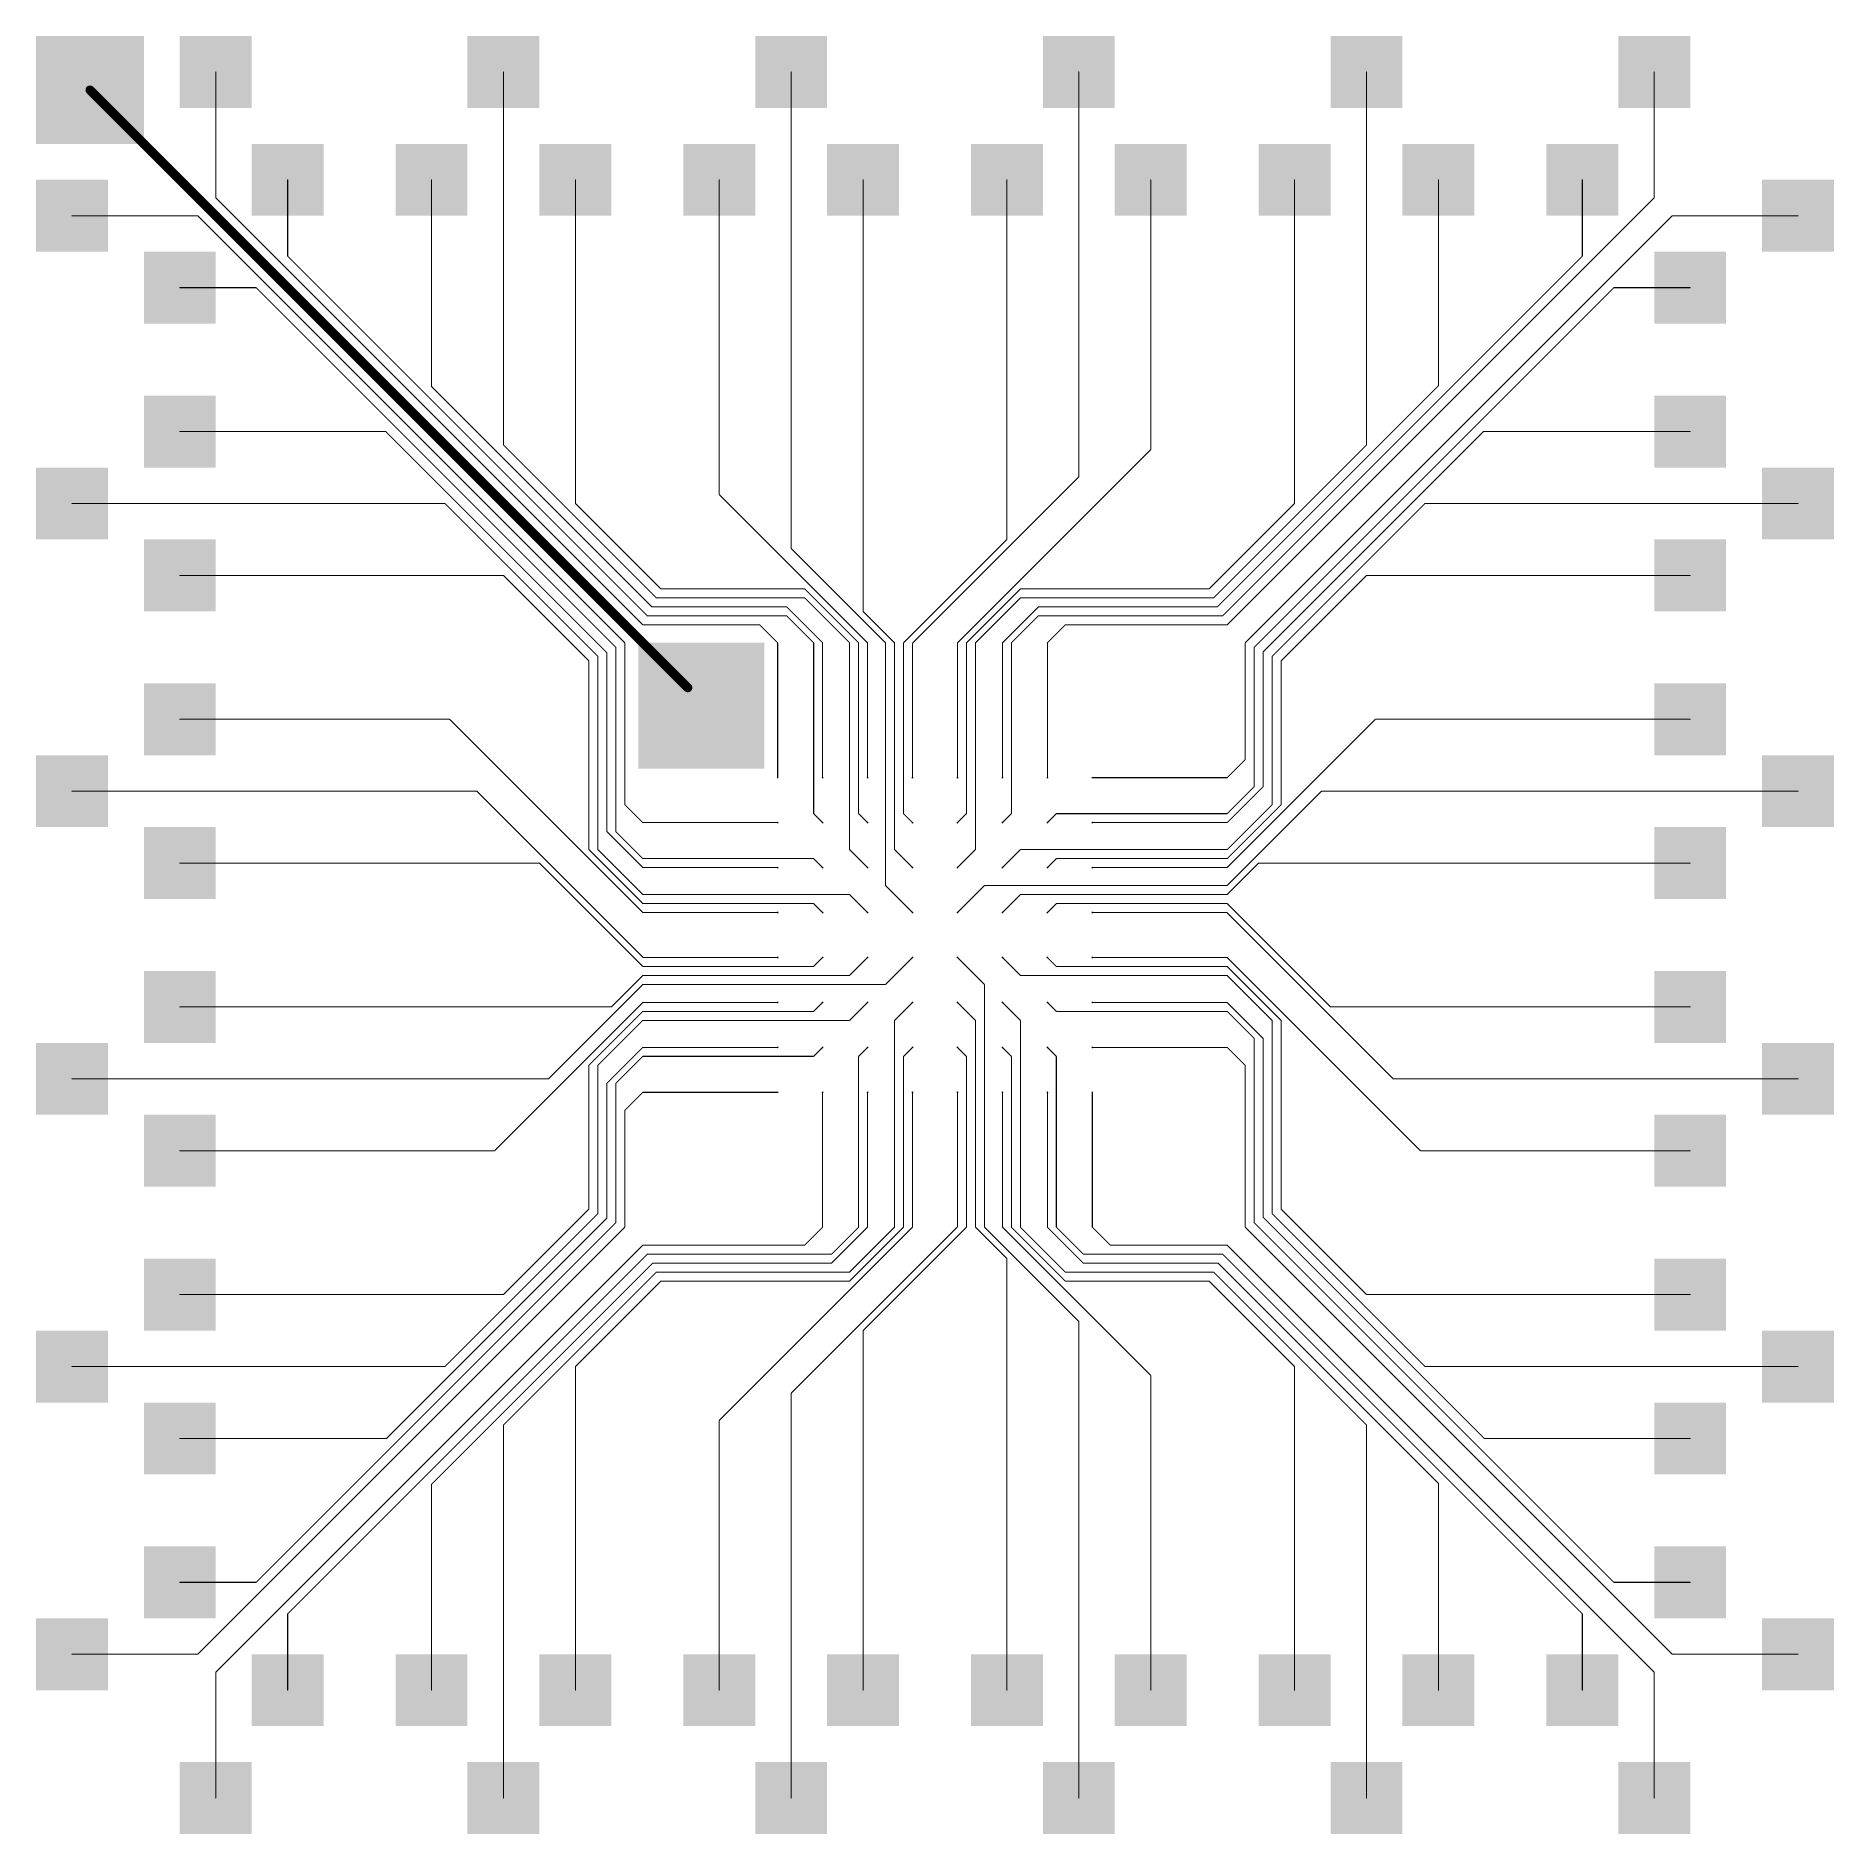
# Model space of a CAD drawing. Header units: inches. Extents: x 0 to 10, y 0 to 10.
import ezdxf

# ---------------------------------------------------------------- set-up
doc = ezdxf.new("R2010")
doc.units = ezdxf.units.IN
doc.layers.add('Top Layer', color=1, linetype='Continuous')

# ---------------------------------------------------------------- blocks, each defined once
blk = doc.blocks.new('S_______A_____64__1')
at = {"layer": 'Top Layer'}
blk.add_hatch(color=1, dxfattribs=at).paths.add_polyline_path([(-0.775, 0.75), (-0.075, 0.75), (-0.075, 0.05), (-0.775, 0.05)])
h = blk.add_hatch(color=1, dxfattribs=at)
edge = h.paths.add_edge_path()
edge.add_arc((0, 0), 0.005, 0, 360)
h = blk.add_hatch(color=1, dxfattribs=at)
edge = h.paths.add_edge_path()
edge.add_arc((0.25, 0), 0.005, 0, 360)
h = blk.add_hatch(color=1, dxfattribs=at)
edge = h.paths.add_edge_path()
edge.add_arc((0.5, 0), 0.005, 0, 360)
h = blk.add_hatch(color=1, dxfattribs=at)
edge = h.paths.add_edge_path()
edge.add_arc((0.75, 0), 0.005, 0, 360)
h = blk.add_hatch(color=1, dxfattribs=at)
edge = h.paths.add_edge_path()
edge.add_arc((1, 0), 0.005, 0, 360)
h = blk.add_hatch(color=1, dxfattribs=at)
edge = h.paths.add_edge_path()
edge.add_arc((1.25, 0), 0.005, 0, 360)
h = blk.add_hatch(color=1, dxfattribs=at)
edge = h.paths.add_edge_path()
edge.add_arc((1.5, 0), 0.005, 0, 360)
h = blk.add_hatch(color=1, dxfattribs=at)
edge = h.paths.add_edge_path()
edge.add_arc((1.75, 0), 0.005, 0, 360)
h = blk.add_hatch(color=1, dxfattribs=at)
edge = h.paths.add_edge_path()
edge.add_arc((0, -0.25), 0.005, 0, 360)
h = blk.add_hatch(color=1, dxfattribs=at)
edge = h.paths.add_edge_path()
edge.add_arc((0.25, -0.25), 0.005, 0, 360)
h = blk.add_hatch(color=1, dxfattribs=at)
edge = h.paths.add_edge_path()
edge.add_arc((0.5, -0.25), 0.005, 0, 360)
h = blk.add_hatch(color=1, dxfattribs=at)
edge = h.paths.add_edge_path()
edge.add_arc((0.75, -0.25), 0.005, 0, 360)
h = blk.add_hatch(color=1, dxfattribs=at)
edge = h.paths.add_edge_path()
edge.add_arc((1, -0.25), 0.005, 0, 360)
h = blk.add_hatch(color=1, dxfattribs=at)
edge = h.paths.add_edge_path()
edge.add_arc((1.25, -0.25), 0.005, 0, 360)
h = blk.add_hatch(color=1, dxfattribs=at)
edge = h.paths.add_edge_path()
edge.add_arc((1.5, -0.25), 0.005, 0, 360)
h = blk.add_hatch(color=1, dxfattribs=at)
edge = h.paths.add_edge_path()
edge.add_arc((1.75, -0.25), 0.005, 0, 360)
h = blk.add_hatch(color=1, dxfattribs=at)
edge = h.paths.add_edge_path()
edge.add_arc((0, -0.5), 0.005, 0, 360)
h = blk.add_hatch(color=1, dxfattribs=at)
edge = h.paths.add_edge_path()
edge.add_arc((0.25, -0.5), 0.005, 0, 360)
h = blk.add_hatch(color=1, dxfattribs=at)
edge = h.paths.add_edge_path()
edge.add_arc((0.5, -0.5), 0.005, 0, 360)
h = blk.add_hatch(color=1, dxfattribs=at)
edge = h.paths.add_edge_path()
edge.add_arc((0.75, -0.5), 0.005, 0, 360)
h = blk.add_hatch(color=1, dxfattribs=at)
edge = h.paths.add_edge_path()
edge.add_arc((1, -0.5), 0.005, 0, 360)
h = blk.add_hatch(color=1, dxfattribs=at)
edge = h.paths.add_edge_path()
edge.add_arc((1.25, -0.5), 0.005, 0, 360)
h = blk.add_hatch(color=1, dxfattribs=at)
edge = h.paths.add_edge_path()
edge.add_arc((1.5, -0.5), 0.005, 0, 360)
h = blk.add_hatch(color=1, dxfattribs=at)
edge = h.paths.add_edge_path()
edge.add_arc((1.75, -0.5), 0.005, 0, 360)
h = blk.add_hatch(color=1, dxfattribs=at)
edge = h.paths.add_edge_path()
edge.add_arc((0, -0.75), 0.005, 0, 360)
h = blk.add_hatch(color=1, dxfattribs=at)
edge = h.paths.add_edge_path()
edge.add_arc((0.25, -0.75), 0.005, 0, 360)
h = blk.add_hatch(color=1, dxfattribs=at)
edge = h.paths.add_edge_path()
edge.add_arc((0.5, -0.75), 0.005, 0, 360)
h = blk.add_hatch(color=1, dxfattribs=at)
edge = h.paths.add_edge_path()
edge.add_arc((0.75, -0.75), 0.005, 0, 360)
h = blk.add_hatch(color=1, dxfattribs=at)
edge = h.paths.add_edge_path()
edge.add_arc((1, -0.75), 0.005, 0, 360)
h = blk.add_hatch(color=1, dxfattribs=at)
edge = h.paths.add_edge_path()
edge.add_arc((1.25, -0.75), 0.005, 0, 360)
h = blk.add_hatch(color=1, dxfattribs=at)
edge = h.paths.add_edge_path()
edge.add_arc((1.5, -0.75), 0.005, 0, 360)
h = blk.add_hatch(color=1, dxfattribs=at)
edge = h.paths.add_edge_path()
edge.add_arc((1.75, -0.75), 0.005, 0, 360)
h = blk.add_hatch(color=1, dxfattribs=at)
edge = h.paths.add_edge_path()
edge.add_arc((0, -1), 0.005, 0, 360)
h = blk.add_hatch(color=1, dxfattribs=at)
edge = h.paths.add_edge_path()
edge.add_arc((0.25, -1), 0.005, 0, 360)
h = blk.add_hatch(color=1, dxfattribs=at)
edge = h.paths.add_edge_path()
edge.add_arc((0.5, -1), 0.005, 0, 360)
h = blk.add_hatch(color=1, dxfattribs=at)
edge = h.paths.add_edge_path()
edge.add_arc((0.75, -1), 0.005, 0, 360)
h = blk.add_hatch(color=1, dxfattribs=at)
edge = h.paths.add_edge_path()
edge.add_arc((1, -1), 0.005, 0, 360)
h = blk.add_hatch(color=1, dxfattribs=at)
edge = h.paths.add_edge_path()
edge.add_arc((1.25, -1), 0.005, 0, 360)
h = blk.add_hatch(color=1, dxfattribs=at)
edge = h.paths.add_edge_path()
edge.add_arc((1.5, -1), 0.005, 0, 360)
h = blk.add_hatch(color=1, dxfattribs=at)
edge = h.paths.add_edge_path()
edge.add_arc((1.75, -1), 0.005, 0, 360)
h = blk.add_hatch(color=1, dxfattribs=at)
edge = h.paths.add_edge_path()
edge.add_arc((0, -1.25), 0.005, 0, 360)
h = blk.add_hatch(color=1, dxfattribs=at)
edge = h.paths.add_edge_path()
edge.add_arc((0.25, -1.25), 0.005, 0, 360)
h = blk.add_hatch(color=1, dxfattribs=at)
edge = h.paths.add_edge_path()
edge.add_arc((0.5, -1.25), 0.005, 0, 360)
h = blk.add_hatch(color=1, dxfattribs=at)
edge = h.paths.add_edge_path()
edge.add_arc((0.75, -1.25), 0.005, 0, 360)
h = blk.add_hatch(color=1, dxfattribs=at)
edge = h.paths.add_edge_path()
edge.add_arc((1, -1.25), 0.005, 0, 360)
h = blk.add_hatch(color=1, dxfattribs=at)
edge = h.paths.add_edge_path()
edge.add_arc((1.25, -1.25), 0.005, 0, 360)
h = blk.add_hatch(color=1, dxfattribs=at)
edge = h.paths.add_edge_path()
edge.add_arc((1.5, -1.25), 0.005, 0, 360)
h = blk.add_hatch(color=1, dxfattribs=at)
edge = h.paths.add_edge_path()
edge.add_arc((1.75, -1.25), 0.005, 0, 360)
h = blk.add_hatch(color=1, dxfattribs=at)
edge = h.paths.add_edge_path()
edge.add_arc((0, -1.5), 0.005, 0, 360)
h = blk.add_hatch(color=1, dxfattribs=at)
edge = h.paths.add_edge_path()
edge.add_arc((0.25, -1.5), 0.005, 0, 360)
h = blk.add_hatch(color=1, dxfattribs=at)
edge = h.paths.add_edge_path()
edge.add_arc((0.5, -1.5), 0.005, 0, 360)
h = blk.add_hatch(color=1, dxfattribs=at)
edge = h.paths.add_edge_path()
edge.add_arc((0.75, -1.5), 0.005, 0, 360)
h = blk.add_hatch(color=1, dxfattribs=at)
edge = h.paths.add_edge_path()
edge.add_arc((1, -1.5), 0.005, 0, 360)
h = blk.add_hatch(color=1, dxfattribs=at)
edge = h.paths.add_edge_path()
edge.add_arc((1.25, -1.5), 0.005, 0, 360)
h = blk.add_hatch(color=1, dxfattribs=at)
edge = h.paths.add_edge_path()
edge.add_arc((1.5, -1.5), 0.005, 0, 360)
h = blk.add_hatch(color=1, dxfattribs=at)
edge = h.paths.add_edge_path()
edge.add_arc((1.75, -1.5), 0.005, 0, 360)
h = blk.add_hatch(color=1, dxfattribs=at)
edge = h.paths.add_edge_path()
edge.add_arc((0, -1.75), 0.005, 0, 360)
h = blk.add_hatch(color=1, dxfattribs=at)
edge = h.paths.add_edge_path()
edge.add_arc((0.25, -1.75), 0.005, 0, 360)
h = blk.add_hatch(color=1, dxfattribs=at)
edge = h.paths.add_edge_path()
edge.add_arc((0.5, -1.75), 0.005, 0, 360)
h = blk.add_hatch(color=1, dxfattribs=at)
edge = h.paths.add_edge_path()
edge.add_arc((0.75, -1.75), 0.005, 0, 360)
h = blk.add_hatch(color=1, dxfattribs=at)
edge = h.paths.add_edge_path()
edge.add_arc((1, -1.75), 0.005, 0, 360)
h = blk.add_hatch(color=1, dxfattribs=at)
edge = h.paths.add_edge_path()
edge.add_arc((1.25, -1.75), 0.005, 0, 360)
h = blk.add_hatch(color=1, dxfattribs=at)
edge = h.paths.add_edge_path()
edge.add_arc((1.5, -1.75), 0.005, 0, 360)
h = blk.add_hatch(color=1, dxfattribs=at)
edge = h.paths.add_edge_path()
edge.add_arc((1.75, -1.75), 0.005, 0, 360)
blk = doc.blocks.new('B____P_____64__2')
at = {"layer": 'Top Layer'}
for points in [[(0.6, 10), (0.6, 9.4), (0, 9.4), (0, 10)], [(1.2, 9.6), (0.8, 9.6), (0.8, 10), (1.2, 10)], [(2.8, 9.6), (2.4, 9.6), (2.4, 10), (2.8, 10)], [(4.4, 9.6), (4, 9.6), (4, 10), (4.4, 10)], [(6, 9.6), (5.6, 9.6), (5.6, 10), (6, 10)], [(7.6, 9.6), (7.2, 9.6), (7.2, 10), (7.6, 10)], [(9.2, 9.6), (8.8, 9.6), (8.8, 10), (9.2, 10)], [(1.6, 9), (1.2, 9), (1.2, 9.4), (1.6, 9.4)], [(2.4, 9), (2, 9), (2, 9.4), (2.4, 9.4)], [(3.2, 9), (2.8, 9), (2.8, 9.4), (3.2, 9.4)], [(4, 9), (3.6, 9), (3.6, 9.4), (4, 9.4)], [(4.8, 9), (4.4, 9), (4.4, 9.4), (4.8, 9.4)], [(5.6, 9), (5.2, 9), (5.2, 9.4), (5.6, 9.4)], [(6.4, 9), (6, 9), (6, 9.4), (6.4, 9.4)], [(7.2, 9), (6.8, 9), (6.8, 9.4), (7.2, 9.4)], [(8, 9), (7.6, 9), (7.6, 9.4), (8, 9.4)], [(8.8, 9), (8.4, 9), (8.4, 9.4), (8.8, 9.4)], [(0.4, 9.2), (0.4, 8.8), (0, 8.8), (0, 9.2)], [(9.6, 8.8), (9.6, 9.2), (10, 9.2), (10, 8.8)], [(1, 8.8), (1, 8.4), (0.6, 8.4), (0.6, 8.8)], [(9, 8.4), (9, 8.8), (9.4, 8.8), (9.4, 8.4)], [(1, 8), (1, 7.6), (0.6, 7.6), (0.6, 8)], [(9, 7.6), (9, 8), (9.4, 8), (9.4, 7.6)], [(0.4, 7.6), (0.4, 7.2), (0, 7.2), (0, 7.6)], [(9.6, 7.2), (9.6, 7.6), (10, 7.6), (10, 7.2)], [(9, 6.8), (9, 7.2), (9.4, 7.2), (9.4, 6.8)], [(1, 7.2), (1, 6.8), (0.6, 6.8), (0.6, 7.2)], [(1, 6.4), (1, 6), (0.6, 6), (0.6, 6.4)], [(9, 6), (9, 6.4), (9.4, 6.4), (9.4, 6)], [(9.6, 5.6), (9.6, 6), (10, 6), (10, 5.6)], [(0.4, 6), (0.4, 5.6), (0, 5.6), (0, 6)], [(1, 5.6), (1, 5.2), (0.6, 5.2), (0.6, 5.6)], [(9, 5.2), (9, 5.6), (9.4, 5.6), (9.4, 5.2)], [(1, 4.8), (1, 4.4), (0.6, 4.4), (0.6, 4.8)], [(9, 4.4), (9, 4.8), (9.4, 4.8), (9.4, 4.4)], [(9.6, 4), (9.6, 4.4), (10, 4.4), (10, 4)], [(0.4, 4.4), (0.4, 4), (0, 4), (0, 4.4)], [(1, 4), (1, 3.6), (0.6, 3.6), (0.6, 4)], [(9, 3.6), (9, 4), (9.4, 4), (9.4, 3.6)], [(9, 2.8), (9, 3.2), (9.4, 3.2), (9.4, 2.8)], [(1, 3.2), (1, 2.8), (0.6, 2.8), (0.6, 3.2)], [(0.4, 2.8), (0.4, 2.4), (0, 2.4), (0, 2.8)], [(9.6, 2.4), (9.6, 2.8), (10, 2.8), (10, 2.4)], [(1, 2.4), (1, 2), (0.6, 2), (0.6, 2.4)], [(9, 2), (9, 2.4), (9.4, 2.4), (9.4, 2)], [(1, 1.6), (1, 1.2), (0.6, 1.2), (0.6, 1.6)], [(9, 1.2), (9, 1.6), (9.4, 1.6), (9.4, 1.2)], [(0.4, 1.2), (0.4, 0.8), (0, 0.8), (0, 1.2)], [(9.6, 0.8), (9.6, 1.2), (10, 1.2), (10, 0.8)], [(1.2, 1), (1.6, 1), (1.6, 0.6), (1.2, 0.6)], [(2, 1), (2.4, 1), (2.4, 0.6), (2, 0.6)], [(2.8, 1), (3.2, 1), (3.2, 0.6), (2.8, 0.6)], [(3.6, 1), (4, 1), (4, 0.6), (3.6, 0.6)], [(4.4, 1), (4.8, 1), (4.8, 0.6), (4.4, 0.6)], [(5.2, 1), (5.6, 1), (5.6, 0.6), (5.2, 0.6)], [(6, 1), (6.4, 1), (6.4, 0.6), (6, 0.6)], [(6.8, 1), (7.2, 1), (7.2, 0.6), (6.8, 0.6)], [(7.6, 1), (8, 1), (8, 0.6), (7.6, 0.6)], [(8.4, 1), (8.8, 1), (8.8, 0.6), (8.4, 0.6)], [(0.8, 0.4), (1.2, 0.4), (1.2, 0), (0.8, 0)], [(2.4, 0.4), (2.8, 0.4), (2.8, 0), (2.4, 0)], [(4, 0.4), (4.4, 0.4), (4.4, 0), (4, 0)], [(5.6, 0.4), (6, 0.4), (6, 0), (5.6, 0)], [(7.2, 0.4), (7.6, 0.4), (7.6, 0), (7.2, 0)], [(8.8, 0.4), (9.2, 0.4), (9.2, 0), (8.8, 0)]]:
    blk.add_hatch(color=1, dxfattribs=at).paths.add_polyline_path(points)

msp = doc.modelspace()

# ---------------------------------------------------------------- linework, layer by layer
at = {"layer": 'Top Layer'}
for points, const_width in [([(1, 9.1), (1, 9.8)], 0.006), ([(2.6, 7.725), (2.6, 9.8)], 0.006), ([(4.2, 7.15), (4.2, 9.8)], 0.006), ([(5.8, 9.55), (5.8, 9.8)], 0.006), ([(7.4, 7.725), (7.4, 9.8)], 0.006), ([(9, 9.1), (9, 9.8)], 0.006), ([(0.3, 9.7), (3.625, 6.375)], 0.05), ([(5.8, 9.55), (5.8, 9.55)], 0.006), ([(5.8, 7.548), (5.8, 9.55)], 0.006), ([(1.4, 8.775), (1.4, 9.2)], 0.006), ([(2.2, 8.05), (2.2, 9.2)], 0.006), ([(3, 7.4), (3, 9.2)], 0.006), ([(3.8, 7.45), (3.8, 9.2)], 0.006), ([(4.6, 6.8), (4.6, 9.2)], 0.006), ([(5.4, 7.2), (5.4, 9.2)], 0.006), ([(6.2, 7.7), (6.2, 9.2)], 0.006), ([(7, 9.2), (7, 9.2)], 0.006), ([(7, 7.4), (7, 9.2)], 0.006), ([(7.8, 8.055), (7.8, 9.2)], 0.006), ([(8.6, 8.775), (8.6, 9.2)], 0.006), ([(1, 9.1), (3.375, 6.725)], 0.006), ([(6.625, 6.725), (9, 9.1)], 0.006), ([(0.2, 9), (0.9, 9)], 0.006), ([(0.9, 9), (3.275, 6.625)], 0.006), ([(6.725, 6.625), (9.1, 9)], 0.006), ([(9.1, 9), (9.8, 9)], 0.006), ([(1.4, 8.775), (3.4, 6.775)], 0.006), ([(6.6, 6.775), (8.6, 8.775)], 0.006), ([(0.8, 8.6), (1.225, 8.6)], 0.006), ([(1.225, 8.6), (3.225, 6.6)], 0.006), ([(6.775, 6.6), (8.775, 8.6)], 0.006), ([(8.775, 8.6), (9.2, 8.6)], 0.006), ([(2.2, 8.05), (3.425, 6.825)], 0.006), ([(6.57, 6.825), (7.8, 8.055)], 0.006), ([(0.8, 7.8), (1.945, 7.8)], 0.006), ([(1.945, 7.8), (3.175, 6.57)], 0.006), ([(6.825, 6.575), (8.05, 7.8)], 0.006), ([(8.05, 7.8), (9.2, 7.8)], 0.006), ([(2.6, 7.725), (3.45, 6.875)], 0.006), ([(5.125, 6.625), (6.2, 7.7)], 0.006), ([(6.55, 6.875), (7.4, 7.725)], 0.006), ([(4.875, 6.623), (5.8, 7.548)], 0.006), ([(0.2, 7.4), (2.275, 7.4)], 0.006), ([(2.275, 7.4), (3.125, 6.55)], 0.006), ([(3, 7.4), (3.475, 6.925)], 0.006), ([(3.8, 7.45), (4.625, 6.625)], 0.006), ([(6.525, 6.925), (7, 7.4)], 0.006), ([(6.875, 6.55), (7.725, 7.4)], 0.006), ([(7.725, 7.4), (9.8, 7.4)], 0.006), ([(4.825, 6.625), (5.4, 7.2)], 0.006), ([(4.2, 7.15), (4.725, 6.625)], 0.006), ([(0.8, 7), (1.04, 7)], 0.006), ([(1.04, 7), (1.04, 7)], 0.006), ([(1.04, 7), (2.6, 7)], 0.006), ([(2.6, 7), (3.075, 6.525)], 0.006), ([(6.925, 6.525), (7.4, 7)], 0.006), ([(7.4, 7), (9.2, 7)], 0.006), ([(3.475, 6.925), (4.275, 6.925)], 0.006), ([(4.275, 6.925), (4.575, 6.625)], 0.006), ([(5.175, 6.625), (5.475, 6.925)], 0.006), ([(5.475, 6.925), (6.525, 6.925)], 0.006), ([(3.425, 6.825), (4.175, 6.825)], 0.006), ([(3.45, 6.875), (4.275, 6.875)], 0.006), ([(4.175, 6.825), (4.375, 6.625)], 0.006), ([(4.275, 6.875), (4.525, 6.625)], 0.006), ([(4.6, 6.8), (4.775, 6.625)], 0.006), ([(5.225, 6.625), (5.475, 6.875)], 0.006), ([(5.375, 6.625), (5.575, 6.825)], 0.006), ([(5.475, 6.875), (6.55, 6.875)], 0.006), ([(5.575, 6.825), (6.57, 6.825)], 0.006), ([(3.375, 6.725), (4.025, 6.725)], 0.006), ([(3.4, 6.775), (4.175, 6.775)], 0.006), ([(4.025, 6.725), (4.125, 6.625)], 0.006), ([(4.175, 6.775), (4.325, 6.625)], 0.006), ([(5.425, 6.625), (5.575, 6.775)], 0.006), ([(5.575, 6.775), (6.6, 6.775)], 0.006), ([(5.625, 6.625), (5.725, 6.725)], 0.006), ([(5.725, 6.725), (6.625, 6.725)], 0.006), ([(3.225, 5.575), (3.225, 6.6)], 0.006), ([(3.275, 5.725), (3.275, 6.625)], 0.006), ([(4.125, 5.875), (4.125, 6.625)], 0.006), ([(4.325, 5.675), (4.325, 6.625)], 0.006), ([(4.375, 5.875), (4.375, 6.625)], 0.006), ([(4.525, 5.475), (4.525, 6.625)], 0.006), ([(4.575, 5.675), (4.575, 6.625)], 0.006), ([(4.625, 5.875), (4.625, 6.625)], 0.006), ([(4.725, 5.275), (4.725, 6.625)], 0.006), ([(4.775, 5.475), (4.775, 6.625)], 0.006), ([(4.825, 5.675), (4.825, 6.625)], 0.006), ([(4.875, 5.875), (4.875, 6.623)], 0.006), ([(5.125, 5.875), (5.125, 6.625)], 0.006), ([(5.175, 5.675), (5.175, 6.625)], 0.006), ([(5.225, 5.475), (5.225, 6.625)], 0.006), ([(5.375, 5.875), (5.375, 6.625)], 0.006), ([(5.425, 5.675), (5.425, 6.625)], 0.006), ([(5.625, 5.875), (5.625, 6.625)], 0.006), ([(6.725, 5.975), (6.725, 6.625)], 0.006), ([(6.775, 5.825), (6.775, 6.6)], 0.006), ([(3.075, 5.475), (3.075, 6.525)], 0.006), ([(3.125, 5.475), (3.125, 6.55)], 0.006), ([(3.175, 5.575), (3.175, 6.57)], 0.006), ([(6.825, 5.825), (6.825, 6.575)], 0.006), ([(6.875, 5.725), (6.875, 6.55)], 0.006), ([(6.925, 5.725), (6.925, 6.525)], 0.006), ([(0.8, 6.2), (2.3, 6.2)], 0.006), ([(2.3, 6.2), (3.375, 5.125)], 0.006), ([(6.625, 5.375), (7.45, 6.2)], 0.006), ([(7.45, 6.2), (9.2, 6.2)], 0.006), ([(6.625, 5.875), (6.725, 5.975)], 0.006), ([(0.2, 5.8), (0.45, 5.8)], 0.006), ([(0.45, 5.8), (0.45, 5.8)], 0.006), ([(0.45, 5.8), (2.452, 5.8)], 0.006), ([(2.452, 5.8), (3.377, 4.875)], 0.006), ([(5.875, 5.875), (6.625, 5.875)], 0.006), ([(6.625, 5.625), (6.825, 5.825)], 0.006), ([(6.625, 5.675), (6.775, 5.825)], 0.006), ([(6.625, 5.275), (7.15, 5.8)], 0.006), ([(7.15, 5.8), (9.8, 5.8)], 0.006), ([(3.275, 5.725), (3.375, 5.625)], 0.006), ([(6.625, 5.425), (6.925, 5.725)], 0.006), ([(6.625, 5.475), (6.875, 5.725)], 0.006), ([(3.375, 5.625), (4.125, 5.625)], 0.006), ([(4.325, 5.675), (4.375, 5.625)], 0.006), ([(4.575, 5.675), (4.625, 5.625)], 0.006), ([(4.825, 5.675), (4.875, 5.625)], 0.006), ([(5.125, 5.625), (5.175, 5.675)], 0.006), ([(5.375, 5.625), (5.425, 5.675)], 0.006), ([(5.625, 5.625), (5.675, 5.675)], 0.006), ([(5.675, 5.675), (6.625, 5.675)], 0.006), ([(5.875, 5.625), (6.625, 5.625)], 0.006), ([(3.175, 5.575), (3.375, 5.375)], 0.006), ([(3.225, 5.575), (3.375, 5.425)], 0.006), ([(0.8, 5.4), (2.8, 5.4)], 0.006), ([(2.8, 5.4), (3.375, 4.825)], 0.006), ([(3.075, 5.475), (3.375, 5.175)], 0.006), ([(3.125, 5.475), (3.375, 5.225)], 0.006), ([(3.375, 5.425), (4.325, 5.425)], 0.006), ([(4.325, 5.425), (4.375, 5.375)], 0.006), ([(4.525, 5.475), (4.625, 5.375)], 0.006), ([(4.775, 5.475), (4.875, 5.375)], 0.006), ([(5.125, 5.375), (5.225, 5.475)], 0.006), ([(5.375, 5.375), (5.475, 5.475)], 0.006), ([(5.475, 5.475), (6.625, 5.475)], 0.006), ([(5.625, 5.375), (5.675, 5.425)], 0.006), ([(5.675, 5.425), (6.625, 5.425)], 0.006), ([(6.625, 5.225), (6.8, 5.4)], 0.006), ([(6.8, 5.4), (9.2, 5.4)], 0.006), ([(3.375, 5.375), (4.125, 5.375)], 0.006), ([(5.875, 5.375), (6.625, 5.375)], 0.006), ([(3.375, 5.225), (4.525, 5.225)], 0.006), ([(4.525, 5.225), (4.625, 5.125)], 0.006), ([(4.725, 5.275), (4.875, 5.125)], 0.006), ([(5.125, 5.125), (5.275, 5.275)], 0.006), ([(5.275, 5.275), (6.625, 5.275)], 0.006), ([(5.375, 5.125), (5.475, 5.225)], 0.006), ([(5.475, 5.225), (6.625, 5.225)], 0.006), ([(3.375, 5.175), (4.325, 5.175)], 0.006), ([(3.375, 5.125), (4.125, 5.125)], 0.006), ([(4.325, 5.175), (4.375, 5.125)], 0.006), ([(5.625, 5.125), (5.675, 5.175)], 0.006), ([(5.675, 5.175), (6.625, 5.175)], 0.006), ([(5.875, 5.125), (6.623, 5.125)], 0.006), ([(6.623, 5.125), (7.548, 4.2)], 0.006), ([(6.625, 5.175), (7.2, 4.6)], 0.006), ([(3.375, 4.825), (4.325, 4.825)], 0.006), ([(3.377, 4.875), (4.125, 4.875)], 0.006), ([(4.325, 4.825), (4.375, 4.875)], 0.006), ([(4.525, 4.775), (4.625, 4.875)], 0.006), ([(4.725, 4.725), (4.875, 4.875)], 0.006), ([(5.125, 4.875), (5.275, 4.725)], 0.006), ([(5.375, 4.875), (5.475, 4.775)], 0.006), ([(5.625, 4.875), (5.675, 4.825)], 0.006), ([(5.675, 4.825), (6.625, 4.825)], 0.006), ([(5.875, 4.875), (6.625, 4.875)], 0.006), ([(6.625, 4.875), (7.7, 3.8)], 0.006), ([(6.625, 4.825), (6.925, 4.525)], 0.006), ([(2.85, 4.2), (3.375, 4.725)], 0.006), ([(3.2, 4.6), (3.375, 4.775)], 0.006), ([(3.375, 4.775), (4.525, 4.775)], 0.006), ([(3.375, 4.725), (4.725, 4.725)], 0.006), ([(5.275, 3.375), (5.275, 4.725)], 0.006), ([(5.475, 4.775), (6.625, 4.775)], 0.006), ([(6.625, 4.775), (6.875, 4.525)], 0.006), ([(0.8, 4.6), (3.2, 4.6)], 0.006), ([(2.55, 3.8), (3.375, 4.625)], 0.006), ([(3.375, 4.625), (4.125, 4.625)], 0.006), ([(4.325, 4.575), (4.375, 4.625)], 0.006), ([(4.525, 4.525), (4.625, 4.625)], 0.006), ([(4.775, 4.525), (4.875, 4.625)], 0.006), ([(5.125, 4.625), (5.225, 4.525)], 0.006), ([(5.375, 4.625), (5.475, 4.525)], 0.006), ([(5.625, 4.625), (5.675, 4.575)], 0.006), ([(5.875, 4.625), (6.625, 4.625)], 0.006), ([(6.625, 4.625), (6.825, 4.425)], 0.006), ([(7.2, 4.6), (9.2, 4.6)], 0.006), ([(3.075, 4.275), (3.375, 4.575)], 0.006), ([(3.125, 4.275), (3.375, 4.525)], 0.006), ([(3.375, 4.575), (4.325, 4.575)], 0.006), ([(3.375, 4.525), (4.525, 4.525)], 0.006), ([(4.775, 3.375), (4.775, 4.525)], 0.006), ([(5.225, 3.375), (5.225, 4.525)], 0.006), ([(5.475, 3.375), (5.475, 4.525)], 0.006), ([(5.675, 4.575), (6.625, 4.575)], 0.006), ([(6.625, 4.575), (6.775, 4.425)], 0.006), ([(6.875, 3.45), (6.875, 4.525)], 0.006), ([(6.925, 3.475), (6.925, 4.525)], 0.006), ([(6.775, 3.4), (6.775, 4.425)], 0.006), ([(6.825, 3.43), (6.825, 4.425)], 0.006), ([(3.175, 4.175), (3.375, 4.375)], 0.006), ([(3.225, 4.175), (3.375, 4.325)], 0.006), ([(3.375, 4.375), (4.125, 4.375)], 0.006), ([(3.375, 4.325), (4.325, 4.325)], 0.006), ([(4.325, 4.325), (4.375, 4.375)], 0.006), ([(4.575, 4.325), (4.625, 4.375)], 0.006), ([(4.575, 3.375), (4.575, 4.325)], 0.006), ([(4.825, 4.325), (4.875, 4.375)], 0.006), ([(4.825, 3.375), (4.825, 4.325)], 0.006), ([(5.125, 4.375), (5.175, 4.325)], 0.006), ([(5.175, 3.375), (5.175, 4.325)], 0.006), ([(5.375, 4.375), (5.425, 4.325)], 0.006), ([(5.425, 3.375), (5.425, 4.325)], 0.006), ([(5.625, 4.375), (5.675, 4.325)], 0.006), ([(5.675, 3.375), (5.675, 4.325)], 0.006), ([(5.875, 4.375), (6.625, 4.375)], 0.006), ([(6.625, 4.375), (6.725, 4.275)], 0.006), ([(0.2, 4.2), (2.85, 4.2)], 0.006), ([(3.075, 3.475), (3.075, 4.275)], 0.006), ([(3.125, 3.45), (3.125, 4.275)], 0.006), ([(6.725, 3.375), (6.725, 4.275)], 0.006), ([(7.548, 4.2), (9.55, 4.2)], 0.006), ([(9.55, 4.2), (9.55, 4.2)], 0.006), ([(9.55, 4.2), (9.8, 4.2)], 0.006), ([(3.175, 3.425), (3.175, 4.175)], 0.006), ([(3.225, 3.4), (3.225, 4.175)], 0.006), ([(3.275, 4.025), (3.375, 4.125)], 0.006), ([(3.375, 4.125), (4.125, 4.125)], 0.006), ([(4.375, 3.375), (4.375, 4.125)], 0.006), ([(4.625, 3.375), (4.625, 4.125)], 0.006), ([(4.875, 3.375), (4.875, 4.125)], 0.006), ([(5.125, 3.377), (5.125, 4.125)], 0.006), ([(5.375, 3.375), (5.375, 4.125)], 0.006), ([(5.625, 3.375), (5.625, 4.125)], 0.006), ([(5.875, 3.375), (5.875, 4.125)], 0.006), ([(3.275, 3.375), (3.275, 4.025)], 0.006), ([(0.8, 3.8), (2.55, 3.8)], 0.006), ([(7.7, 3.8), (9.2, 3.8)], 0.006), ([(1.225, 1.4), (3.225, 3.4)], 0.006), ([(1.95, 2.2), (3.175, 3.425)], 0.006), ([(2.275, 2.6), (3.125, 3.45)], 0.006), ([(2.6, 3), (3.075, 3.475)], 0.006), ([(6.775, 3.4), (8.775, 1.4)], 0.006), ([(6.825, 3.43), (8.055, 2.2)], 0.006), ([(6.875, 3.45), (7.725, 2.6)], 0.006), ([(6.925, 3.475), (7.4, 3)], 0.006), ([(0.9, 1), (3.275, 3.375)], 0.006), ([(3.8, 2.3), (4.875, 3.375)], 0.006), ([(4.2, 2.452), (5.125, 3.377)], 0.006), ([(4.275, 3.275), (4.375, 3.375)], 0.006), ([(4.425, 3.225), (4.575, 3.375)], 0.006), ([(4.425, 3.175), (4.625, 3.375)], 0.006), ([(4.525, 3.125), (4.775, 3.375)], 0.006), ([(4.525, 3.075), (4.825, 3.375)], 0.006), ([(4.6, 2.8), (5.175, 3.375)], 0.006), ([(5.225, 3.375), (5.4, 3.2)], 0.006), ([(5.275, 3.375), (5.8, 2.85)], 0.006), ([(5.375, 3.375), (6.2, 2.55)], 0.006), ([(5.425, 3.375), (5.725, 3.075)], 0.006), ([(5.475, 3.375), (5.725, 3.125)], 0.006), ([(5.625, 3.375), (5.825, 3.175)], 0.006), ([(5.675, 3.375), (5.825, 3.225)], 0.006), ([(5.875, 3.375), (5.975, 3.275)], 0.006), ([(6.725, 3.375), (9.1, 1)], 0.006), ([(1, 0.9), (3.375, 3.275)], 0.006), ([(1.4, 1.225), (3.4, 3.225)], 0.006), ([(3.375, 3.275), (4.275, 3.275)], 0.006), ([(3.4, 3.225), (4.425, 3.225)], 0.006), ([(5.4, 0.8), (5.4, 3.2)], 0.006), ([(5.825, 3.225), (6.6, 3.225)], 0.006), ([(5.975, 3.275), (6.625, 3.275)], 0.006), ([(6.6, 3.225), (8.6, 1.225)], 0.006), ([(6.625, 3.275), (9, 0.9)], 0.006), ([(2.2, 1.945), (3.43, 3.175)], 0.006), ([(2.6, 2.275), (3.45, 3.125)], 0.006), ([(3.43, 3.175), (4.425, 3.175)], 0.006), ([(3.45, 3.125), (4.525, 3.125)], 0.006), ([(5.725, 3.125), (6.55, 3.125)], 0.006), ([(5.825, 3.175), (6.575, 3.175)], 0.006), ([(6.55, 3.125), (7.4, 2.275)], 0.006), ([(6.575, 3.175), (7.8, 1.95)], 0.006), ([(0.8, 3), (2.6, 3)], 0.006), ([(3, 2.6), (3.475, 3.075)], 0.006), ([(3.475, 3.075), (4.525, 3.075)], 0.006), ([(5.725, 3.075), (6.525, 3.075)], 0.006), ([(6.525, 3.075), (7, 2.6)], 0.006), ([(7.4, 3), (8.96, 3)], 0.006), ([(8.96, 3), (8.96, 3)], 0.006), ([(8.96, 3), (9.2, 3)], 0.006), ([(4.6, 0.8), (4.6, 2.8)], 0.006), ([(5.8, 0.2), (5.8, 2.85)], 0.006), ([(0.2, 2.6), (2.275, 2.6)], 0.006), ([(3, 1.04), (3, 2.6)], 0.006), ([(7, 0.8), (7, 2.6)], 0.006), ([(7.725, 2.6), (9.8, 2.6)], 0.006), ([(6.2, 0.8), (6.2, 2.55)], 0.006), ([(4.2, 0.45), (4.2, 2.452)], 0.006), ([(3.8, 0.8), (3.8, 2.3)], 0.006), ([(0.8, 2.2), (1.95, 2.2)], 0.006), ([(2.6, 0.2), (2.6, 2.275)], 0.006), ([(7.4, 0.2), (7.4, 2.275)], 0.006), ([(8.055, 2.2), (9.2, 2.2)], 0.006), ([(2.2, 0.8), (2.2, 1.945)], 0.006), ([(7.8, 0.8), (7.8, 1.95)], 0.006), ([(0.8, 1.4), (1.225, 1.4)], 0.006), ([(8.775, 1.4), (9.2, 1.4)], 0.006), ([(1.4, 0.8), (1.4, 1.225)], 0.006), ([(8.6, 0.8), (8.6, 1.225)], 0.006), ([(0.2, 1), (0.9, 1)], 0.006), ([(3, 1.04), (3, 1.04)], 0.006), ([(3, 0.8), (3, 1.04)], 0.006), ([(9.1, 1), (9.8, 1)], 0.006), ([(1, 0.2), (1, 0.9)], 0.006), ([(9, 0.2), (9, 0.9)], 0.006), ([(4.2, 0.45), (4.2, 0.45)], 0.006), ([(4.2, 0.2), (4.2, 0.45)], 0.006)]:
    msp.add_lwpolyline(points, dxfattribs=dict(at, const_width=const_width))
for points, const_width in [([(0.999, 9.8, 1), (1.001, 9.8, 1)], 0.003), ([(2.599, 9.8, 1), (2.601, 9.8, 1)], 0.003), ([(4.199, 9.8, 1), (4.201, 9.8, 1)], 0.003), ([(5.798, 9.8, 1), (5.801, 9.8, 1)], 0.003), ([(7.399, 9.8, 1), (7.401, 9.8, 1)], 0.003), ([(8.999, 9.8, 1), (9.001, 9.8, 1)], 0.003), ([(0.288, 9.7, 1), (0.312, 9.7, 1)], 0.025), ([(5.798, 9.55, 1), (5.801, 9.55, 1)], 0.003), ([(5.798, 9.55, 1), (5.801, 9.55, 1)], 0.003), ([(5.798, 9.55, 1), (5.801, 9.55, 1)], 0.003), ([(5.798, 9.55, 1), (5.801, 9.55, 1)], 0.003), ([(1.399, 9.2, 1), (1.401, 9.2, 1)], 0.003), ([(2.199, 9.2, 1), (2.201, 9.2, 1)], 0.003), ([(2.999, 9.2, 1), (3.001, 9.2, 1)], 0.003), ([(3.799, 9.2, 1), (3.801, 9.2, 1)], 0.003), ([(4.599, 9.2, 1), (4.601, 9.2, 1)], 0.003), ([(5.399, 9.2, 1), (5.401, 9.2, 1)], 0.003), ([(6.199, 9.2, 1), (6.201, 9.2, 1)], 0.003), ([(6.999, 9.2, 1), (7.001, 9.2, 1)], 0.003), ([(6.999, 9.2, 1), (7.001, 9.2, 1)], 0.003), ([(6.999, 9.2, 1), (7.001, 9.2, 1)], 0.003), ([(7.799, 9.2, 1), (7.801, 9.2, 1)], 0.003), ([(8.599, 9.2, 1), (8.601, 9.2, 1)], 0.003), ([(0.999, 9.1, 1), (1.001, 9.1, 1)], 0.003), ([(0.999, 9.1, 1), (1.001, 9.1, 1)], 0.003), ([(8.999, 9.1, 1), (9.001, 9.1, 1)], 0.003), ([(8.999, 9.1, 1), (9.001, 9.1, 1)], 0.003), ([(0.199, 9, 1), (0.201, 9, 1)], 0.003), ([(0.898, 9, 1), (0.901, 9, 1)], 0.003), ([(0.898, 9, 1), (0.901, 9, 1)], 0.003), ([(9.099, 9, 1), (9.101, 9, 1)], 0.003), ([(9.099, 9, 1), (9.101, 9, 1)], 0.003), ([(9.799, 9, 1), (9.801, 9, 1)], 0.003), ([(1.399, 8.775, 1), (1.401, 8.775, 1)], 0.003), ([(1.399, 8.775, 1), (1.401, 8.775, 1)], 0.003), ([(8.599, 8.775, 1), (8.601, 8.775, 1)], 0.003), ([(8.599, 8.775, 1), (8.601, 8.775, 1)], 0.003), ([(0.799, 8.6, 1), (0.801, 8.6, 1)], 0.003), ([(1.224, 8.6, 1), (1.226, 8.6, 1)], 0.003), ([(1.224, 8.6, 1), (1.226, 8.6, 1)], 0.003), ([(8.774, 8.6, 1), (8.776, 8.6, 1)], 0.003), ([(8.774, 8.6, 1), (8.776, 8.6, 1)], 0.003), ([(9.199, 8.6, 1), (9.201, 8.6, 1)], 0.003), ([(2.199, 8.05, 1), (2.201, 8.05, 1)], 0.003), ([(2.199, 8.05, 1), (2.201, 8.05, 1)], 0.003), ([(7.799, 8.055, 1), (7.801, 8.055, 1)], 0.003), ([(7.799, 8.055, 1), (7.801, 8.055, 1)], 0.003), ([(0.799, 7.8, 1), (0.801, 7.8, 1)], 0.003), ([(1.944, 7.8, 1), (1.947, 7.8, 1)], 0.003), ([(1.944, 7.8, 1), (1.947, 7.8, 1)], 0.003), ([(8.049, 7.8, 1), (8.051, 7.8, 1)], 0.003), ([(8.049, 7.8, 1), (8.051, 7.8, 1)], 0.003), ([(9.199, 7.8, 1), (9.201, 7.8, 1)], 0.003), ([(2.599, 7.725, 1), (2.601, 7.725, 1)], 0.003), ([(2.599, 7.725, 1), (2.601, 7.725, 1)], 0.003), ([(6.199, 7.7, 1), (6.201, 7.7, 1)], 0.003), ([(6.199, 7.7, 1), (6.201, 7.7, 1)], 0.003), ([(7.399, 7.725, 1), (7.401, 7.725, 1)], 0.003), ([(7.399, 7.725, 1), (7.401, 7.725, 1)], 0.003), ([(5.798, 7.548, 1), (5.801, 7.548, 1)], 0.003), ([(5.798, 7.548, 1), (5.801, 7.548, 1)], 0.003), ([(0.199, 7.4, 1), (0.201, 7.4, 1)], 0.003), ([(2.274, 7.4, 1), (2.276, 7.4, 1)], 0.003), ([(2.274, 7.4, 1), (2.276, 7.4, 1)], 0.003), ([(2.999, 7.4, 1), (3.001, 7.4, 1)], 0.003), ([(2.999, 7.4, 1), (3.001, 7.4, 1)], 0.003), ([(3.799, 7.45, 1), (3.801, 7.45, 1)], 0.003), ([(3.799, 7.45, 1), (3.801, 7.45, 1)], 0.003), ([(6.999, 7.4, 1), (7.001, 7.4, 1)], 0.003), ([(6.999, 7.4, 1), (7.001, 7.4, 1)], 0.003), ([(7.723, 7.4, 1), (7.726, 7.4, 1)], 0.003), ([(7.723, 7.4, 1), (7.726, 7.4, 1)], 0.003), ([(9.799, 7.4, 1), (9.801, 7.4, 1)], 0.003), ([(5.399, 7.2, 1), (5.401, 7.2, 1)], 0.003), ([(5.399, 7.2, 1), (5.401, 7.2, 1)], 0.003), ([(4.199, 7.15, 1), (4.201, 7.15, 1)], 0.003), ([(4.199, 7.15, 1), (4.201, 7.15, 1)], 0.003), ([(0.799, 7, 1), (0.801, 7, 1)], 0.003), ([(1.038, 7, 1), (1.041, 7, 1)], 0.003), ([(1.038, 7, 1), (1.041, 7, 1)], 0.003), ([(1.038, 7, 1), (1.041, 7, 1)], 0.003), ([(1.038, 7, 1), (1.041, 7, 1)], 0.003), ([(2.599, 7, 1), (2.601, 7, 1)], 0.003), ([(2.599, 7, 1), (2.601, 7, 1)], 0.003), ([(7.399, 7, 1), (7.401, 7, 1)], 0.003), ([(7.399, 7, 1), (7.401, 7, 1)], 0.003), ([(9.199, 7, 1), (9.201, 7, 1)], 0.003), ([(3.474, 6.925, 1), (3.476, 6.925, 1)], 0.003), ([(3.474, 6.925, 1), (3.476, 6.925, 1)], 0.003), ([(4.274, 6.925, 1), (4.276, 6.925, 1)], 0.003), ([(4.274, 6.925, 1), (4.276, 6.925, 1)], 0.003), ([(5.474, 6.925, 1), (5.476, 6.925, 1)], 0.003), ([(5.474, 6.925, 1), (5.476, 6.925, 1)], 0.003), ([(6.524, 6.925, 1), (6.526, 6.925, 1)], 0.003), ([(6.524, 6.925, 1), (6.526, 6.925, 1)], 0.003), ([(3.424, 6.825, 1), (3.426, 6.825, 1)], 0.003), ([(3.424, 6.825, 1), (3.426, 6.825, 1)], 0.003), ([(3.448, 6.875, 1), (3.451, 6.875, 1)], 0.003), ([(3.448, 6.875, 1), (3.451, 6.875, 1)], 0.003), ([(4.174, 6.825, 1), (4.176, 6.825, 1)], 0.003), ([(4.174, 6.825, 1), (4.176, 6.825, 1)], 0.003), ([(4.274, 6.875, 1), (4.276, 6.875, 1)], 0.003), ([(4.274, 6.875, 1), (4.276, 6.875, 1)], 0.003), ([(4.599, 6.8, 1), (4.601, 6.8, 1)], 0.003), ([(4.599, 6.8, 1), (4.601, 6.8, 1)], 0.003), ([(5.474, 6.875, 1), (5.476, 6.875, 1)], 0.003), ([(5.474, 6.875, 1), (5.476, 6.875, 1)], 0.003), ([(5.574, 6.825, 1), (5.576, 6.825, 1)], 0.003), ([(5.574, 6.825, 1), (5.576, 6.825, 1)], 0.003), ([(6.549, 6.875, 1), (6.551, 6.875, 1)], 0.003), ([(6.549, 6.875, 1), (6.551, 6.875, 1)], 0.003), ([(6.569, 6.825, 1), (6.572, 6.825, 1)], 0.003), ([(6.569, 6.825, 1), (6.572, 6.825, 1)], 0.003), ([(3.374, 6.725, 1), (3.376, 6.725, 1)], 0.003), ([(3.374, 6.725, 1), (3.376, 6.725, 1)], 0.003), ([(3.398, 6.775, 1), (3.401, 6.775, 1)], 0.003), ([(3.398, 6.775, 1), (3.401, 6.775, 1)], 0.003), ([(4.024, 6.725, 1), (4.026, 6.725, 1)], 0.003), ([(4.024, 6.725, 1), (4.026, 6.725, 1)], 0.003), ([(4.174, 6.775, 1), (4.176, 6.775, 1)], 0.003), ([(4.174, 6.775, 1), (4.176, 6.775, 1)], 0.003), ([(5.574, 6.775, 1), (5.576, 6.775, 1)], 0.003), ([(5.574, 6.775, 1), (5.576, 6.775, 1)], 0.003), ([(5.724, 6.725, 1), (5.726, 6.725, 1)], 0.003), ([(5.724, 6.725, 1), (5.726, 6.725, 1)], 0.003), ([(6.599, 6.775, 1), (6.601, 6.775, 1)], 0.003), ([(6.599, 6.775, 1), (6.601, 6.775, 1)], 0.003), ([(6.623, 6.725, 1), (6.626, 6.725, 1)], 0.003), ([(6.623, 6.725, 1), (6.626, 6.725, 1)], 0.003), ([(3.224, 6.6, 1), (3.226, 6.6, 1)], 0.003), ([(3.224, 6.6, 1), (3.226, 6.6, 1)], 0.003), ([(3.274, 6.625, 1), (3.276, 6.625, 1)], 0.003), ([(3.274, 6.625, 1), (3.276, 6.625, 1)], 0.003), ([(4.124, 6.625, 1), (4.126, 6.625, 1)], 0.003), ([(4.124, 6.625, 1), (4.126, 6.625, 1)], 0.003), ([(4.323, 6.625, 1), (4.326, 6.625, 1)], 0.003), ([(4.323, 6.625, 1), (4.326, 6.625, 1)], 0.003), ([(4.374, 6.625, 1), (4.376, 6.625, 1)], 0.003), ([(4.374, 6.625, 1), (4.376, 6.625, 1)], 0.003), ([(4.523, 6.625, 1), (4.526, 6.625, 1)], 0.003), ([(4.523, 6.625, 1), (4.526, 6.625, 1)], 0.003), ([(4.574, 6.625, 1), (4.576, 6.625, 1)], 0.003), ([(4.574, 6.625, 1), (4.576, 6.625, 1)], 0.003), ([(4.624, 6.625, 1), (4.626, 6.625, 1)], 0.003), ([(4.624, 6.625, 1), (4.626, 6.625, 1)], 0.003), ([(4.724, 6.625, 1), (4.726, 6.625, 1)], 0.003), ([(4.724, 6.625, 1), (4.726, 6.625, 1)], 0.003), ([(4.774, 6.625, 1), (4.776, 6.625, 1)], 0.003), ([(4.774, 6.625, 1), (4.776, 6.625, 1)], 0.003), ([(4.824, 6.625, 1), (4.826, 6.625, 1)], 0.003), ([(4.824, 6.625, 1), (4.826, 6.625, 1)], 0.003), ([(4.874, 6.623, 1), (4.876, 6.623, 1)], 0.003), ([(4.874, 6.623, 1), (4.876, 6.623, 1)], 0.003), ([(5.124, 6.625, 1), (5.126, 6.625, 1)], 0.003), ([(5.124, 6.625, 1), (5.126, 6.625, 1)], 0.003), ([(5.174, 6.625, 1), (5.176, 6.625, 1)], 0.003), ([(5.174, 6.625, 1), (5.176, 6.625, 1)], 0.003), ([(5.224, 6.625, 1), (5.226, 6.625, 1)], 0.003), ([(5.224, 6.625, 1), (5.226, 6.625, 1)], 0.003), ([(5.373, 6.625, 1), (5.376, 6.625, 1)], 0.003), ([(5.373, 6.625, 1), (5.376, 6.625, 1)], 0.003), ([(5.424, 6.625, 1), (5.426, 6.625, 1)], 0.003), ([(5.424, 6.625, 1), (5.426, 6.625, 1)], 0.003), ([(5.623, 6.625, 1), (5.626, 6.625, 1)], 0.003), ([(5.623, 6.625, 1), (5.626, 6.625, 1)], 0.003), ([(6.724, 6.625, 1), (6.726, 6.625, 1)], 0.003), ([(6.724, 6.625, 1), (6.726, 6.625, 1)], 0.003), ([(6.774, 6.6, 1), (6.776, 6.6, 1)], 0.003), ([(6.774, 6.6, 1), (6.776, 6.6, 1)], 0.003), ([(3.074, 6.525, 1), (3.076, 6.525, 1)], 0.003), ([(3.074, 6.525, 1), (3.076, 6.525, 1)], 0.003), ([(3.124, 6.55, 1), (3.126, 6.55, 1)], 0.003), ([(3.124, 6.55, 1), (3.126, 6.55, 1)], 0.003), ([(3.174, 6.57, 1), (3.176, 6.57, 1)], 0.003), ([(3.174, 6.57, 1), (3.176, 6.57, 1)], 0.003), ([(6.824, 6.575, 1), (6.826, 6.575, 1)], 0.003), ([(6.824, 6.575, 1), (6.826, 6.575, 1)], 0.003), ([(6.874, 6.55, 1), (6.876, 6.55, 1)], 0.003), ([(6.874, 6.55, 1), (6.876, 6.55, 1)], 0.003), ([(6.924, 6.525, 1), (6.926, 6.525, 1)], 0.003), ([(6.924, 6.525, 1), (6.926, 6.525, 1)], 0.003), ([(3.613, 6.375, 1), (3.638, 6.375, 1)], 0.025), ([(0.799, 6.2, 1), (0.801, 6.2, 1)], 0.003), ([(2.299, 6.2, 1), (2.301, 6.2, 1)], 0.003), ([(2.299, 6.2, 1), (2.301, 6.2, 1)], 0.003), ([(7.449, 6.2, 1), (7.451, 6.2, 1)], 0.003), ([(7.449, 6.2, 1), (7.451, 6.2, 1)], 0.003), ([(9.199, 6.2, 1), (9.201, 6.2, 1)], 0.003), ([(6.724, 5.975, 1), (6.726, 5.975, 1)], 0.003), ([(6.724, 5.975, 1), (6.726, 5.975, 1)], 0.003), ([(0.199, 5.8, 1), (0.201, 5.8, 1)], 0.003), ([(0.448, 5.8, 1), (0.451, 5.8, 1)], 0.003), ([(0.448, 5.8, 1), (0.451, 5.8, 1)], 0.003), ([(0.448, 5.8, 1), (0.451, 5.8, 1)], 0.003), ([(0.448, 5.8, 1), (0.451, 5.8, 1)], 0.003), ([(2.45, 5.8, 1), (2.453, 5.8, 1)], 0.003), ([(2.45, 5.8, 1), (2.453, 5.8, 1)], 0.003), ([(4.124, 5.875, 1), (4.126, 5.875, 1)], 0.003), ([(4.374, 5.875, 1), (4.376, 5.875, 1)], 0.003), ([(4.624, 5.875, 1), (4.626, 5.875, 1)], 0.003), ([(4.874, 5.875, 1), (4.876, 5.875, 1)], 0.003), ([(5.124, 5.875, 1), (5.126, 5.875, 1)], 0.003), ([(5.373, 5.875, 1), (5.376, 5.875, 1)], 0.003), ([(5.623, 5.875, 1), (5.626, 5.875, 1)], 0.003), ([(5.874, 5.875, 1), (5.876, 5.875, 1)], 0.003), ([(6.623, 5.875, 1), (6.626, 5.875, 1)], 0.003), ([(6.623, 5.875, 1), (6.626, 5.875, 1)], 0.003), ([(6.774, 5.825, 1), (6.776, 5.825, 1)], 0.003), ([(6.774, 5.825, 1), (6.776, 5.825, 1)], 0.003), ([(6.824, 5.825, 1), (6.826, 5.825, 1)], 0.003), ([(6.824, 5.825, 1), (6.826, 5.825, 1)], 0.003), ([(7.149, 5.8, 1), (7.151, 5.8, 1)], 0.003), ([(7.149, 5.8, 1), (7.151, 5.8, 1)], 0.003), ([(9.799, 5.8, 1), (9.801, 5.8, 1)], 0.003), ([(3.274, 5.725, 1), (3.276, 5.725, 1)], 0.003), ([(3.274, 5.725, 1), (3.276, 5.725, 1)], 0.003), ([(6.874, 5.725, 1), (6.876, 5.725, 1)], 0.003), ([(6.874, 5.725, 1), (6.876, 5.725, 1)], 0.003), ([(6.924, 5.725, 1), (6.926, 5.725, 1)], 0.003), ([(6.924, 5.725, 1), (6.926, 5.725, 1)], 0.003), ([(3.374, 5.625, 1), (3.376, 5.625, 1)], 0.003), ([(3.374, 5.625, 1), (3.376, 5.625, 1)], 0.003), ([(4.124, 5.625, 1), (4.126, 5.625, 1)], 0.003), ([(4.323, 5.675, 1), (4.326, 5.675, 1)], 0.003), ([(4.323, 5.675, 1), (4.326, 5.675, 1)], 0.003), ([(4.374, 5.625, 1), (4.376, 5.625, 1)], 0.003), ([(4.574, 5.675, 1), (4.576, 5.675, 1)], 0.003), ([(4.574, 5.675, 1), (4.576, 5.675, 1)], 0.003), ([(4.624, 5.625, 1), (4.626, 5.625, 1)], 0.003), ([(4.824, 5.675, 1), (4.826, 5.675, 1)], 0.003), ([(4.824, 5.675, 1), (4.826, 5.675, 1)], 0.003), ([(4.874, 5.625, 1), (4.876, 5.625, 1)], 0.003), ([(5.124, 5.625, 1), (5.126, 5.625, 1)], 0.003), ([(5.174, 5.675, 1), (5.176, 5.675, 1)], 0.003), ([(5.174, 5.675, 1), (5.176, 5.675, 1)], 0.003), ([(5.373, 5.625, 1), (5.376, 5.625, 1)], 0.003), ([(5.424, 5.675, 1), (5.426, 5.675, 1)], 0.003), ([(5.424, 5.675, 1), (5.426, 5.675, 1)], 0.003), ([(5.623, 5.625, 1), (5.626, 5.625, 1)], 0.003), ([(5.674, 5.675, 1), (5.676, 5.675, 1)], 0.003), ([(5.674, 5.675, 1), (5.676, 5.675, 1)], 0.003), ([(5.874, 5.625, 1), (5.876, 5.625, 1)], 0.003), ([(6.623, 5.675, 1), (6.626, 5.675, 1)], 0.003), ([(6.623, 5.675, 1), (6.626, 5.675, 1)], 0.003), ([(6.623, 5.625, 1), (6.626, 5.625, 1)], 0.003), ([(6.623, 5.625, 1), (6.626, 5.625, 1)], 0.003), ([(3.174, 5.575, 1), (3.176, 5.575, 1)], 0.003), ([(3.174, 5.575, 1), (3.176, 5.575, 1)], 0.003), ([(3.224, 5.575, 1), (3.226, 5.575, 1)], 0.003), ([(3.224, 5.575, 1), (3.226, 5.575, 1)], 0.003), ([(0.799, 5.4, 1), (0.801, 5.4, 1)], 0.003), ([(2.799, 5.4, 1), (2.801, 5.4, 1)], 0.003), ([(2.799, 5.4, 1), (2.801, 5.4, 1)], 0.003), ([(3.074, 5.475, 1), (3.076, 5.475, 1)], 0.003), ([(3.074, 5.475, 1), (3.076, 5.475, 1)], 0.003), ([(3.124, 5.475, 1), (3.126, 5.475, 1)], 0.003), ([(3.124, 5.475, 1), (3.126, 5.475, 1)], 0.003), ([(3.374, 5.425, 1), (3.376, 5.425, 1)], 0.003), ([(3.374, 5.425, 1), (3.376, 5.425, 1)], 0.003), ([(4.323, 5.425, 1), (4.326, 5.425, 1)], 0.003), ([(4.323, 5.425, 1), (4.326, 5.425, 1)], 0.003), ([(4.523, 5.475, 1), (4.526, 5.475, 1)], 0.003), ([(4.523, 5.475, 1), (4.526, 5.475, 1)], 0.003), ([(4.774, 5.475, 1), (4.776, 5.475, 1)], 0.003), ([(4.774, 5.475, 1), (4.776, 5.475, 1)], 0.003), ([(5.224, 5.475, 1), (5.226, 5.475, 1)], 0.003), ([(5.224, 5.475, 1), (5.226, 5.475, 1)], 0.003), ([(5.474, 5.475, 1), (5.476, 5.475, 1)], 0.003), ([(5.474, 5.475, 1), (5.476, 5.475, 1)], 0.003), ([(5.674, 5.425, 1), (5.676, 5.425, 1)], 0.003), ([(5.674, 5.425, 1), (5.676, 5.425, 1)], 0.003), ([(6.623, 5.475, 1), (6.626, 5.475, 1)], 0.003), ([(6.623, 5.475, 1), (6.626, 5.475, 1)], 0.003), ([(6.623, 5.425, 1), (6.626, 5.425, 1)], 0.003), ([(6.623, 5.425, 1), (6.626, 5.425, 1)], 0.003), ([(6.799, 5.4, 1), (6.801, 5.4, 1)], 0.003), ([(6.799, 5.4, 1), (6.801, 5.4, 1)], 0.003), ([(9.199, 5.4, 1), (9.201, 5.4, 1)], 0.003), ([(3.374, 5.375, 1), (3.376, 5.375, 1)], 0.003), ([(3.374, 5.375, 1), (3.376, 5.375, 1)], 0.003), ([(4.124, 5.375, 1), (4.126, 5.375, 1)], 0.003), ([(4.374, 5.375, 1), (4.376, 5.375, 1)], 0.003), ([(4.624, 5.375, 1), (4.626, 5.375, 1)], 0.003), ([(4.874, 5.375, 1), (4.876, 5.375, 1)], 0.003), ([(5.124, 5.375, 1), (5.126, 5.375, 1)], 0.003), ([(5.373, 5.375, 1), (5.376, 5.375, 1)], 0.003), ([(5.623, 5.375, 1), (5.626, 5.375, 1)], 0.003), ([(5.874, 5.375, 1), (5.876, 5.375, 1)], 0.003), ([(6.623, 5.375, 1), (6.626, 5.375, 1)], 0.003), ([(6.623, 5.375, 1), (6.626, 5.375, 1)], 0.003), ([(3.374, 5.225, 1), (3.376, 5.225, 1)], 0.003), ([(3.374, 5.225, 1), (3.376, 5.225, 1)], 0.003), ([(4.523, 5.225, 1), (4.526, 5.225, 1)], 0.003), ([(4.523, 5.225, 1), (4.526, 5.225, 1)], 0.003), ([(4.724, 5.275, 1), (4.726, 5.275, 1)], 0.003), ([(4.724, 5.275, 1), (4.726, 5.275, 1)], 0.003), ([(5.274, 5.275, 1), (5.276, 5.275, 1)], 0.003), ([(5.274, 5.275, 1), (5.276, 5.275, 1)], 0.003), ([(5.474, 5.225, 1), (5.476, 5.225, 1)], 0.003), ([(5.474, 5.225, 1), (5.476, 5.225, 1)], 0.003), ([(6.623, 5.275, 1), (6.626, 5.275, 1)], 0.003), ([(6.623, 5.275, 1), (6.626, 5.275, 1)], 0.003), ([(6.623, 5.225, 1), (6.626, 5.225, 1)], 0.003), ([(6.623, 5.225, 1), (6.626, 5.225, 1)], 0.003), ([(3.374, 5.175, 1), (3.376, 5.175, 1)], 0.003), ([(3.374, 5.175, 1), (3.376, 5.175, 1)], 0.003), ([(3.374, 5.125, 1), (3.376, 5.125, 1)], 0.003), ([(3.374, 5.125, 1), (3.376, 5.125, 1)], 0.003), ([(4.124, 5.125, 1), (4.126, 5.125, 1)], 0.003), ([(4.323, 5.175, 1), (4.326, 5.175, 1)], 0.003), ([(4.323, 5.175, 1), (4.326, 5.175, 1)], 0.003), ([(4.374, 5.125, 1), (4.376, 5.125, 1)], 0.003), ([(4.624, 5.125, 1), (4.626, 5.125, 1)], 0.003), ([(4.874, 5.125, 1), (4.876, 5.125, 1)], 0.003), ([(5.124, 5.125, 1), (5.126, 5.125, 1)], 0.003), ([(5.373, 5.125, 1), (5.376, 5.125, 1)], 0.003), ([(5.623, 5.125, 1), (5.626, 5.125, 1)], 0.003), ([(5.674, 5.175, 1), (5.676, 5.175, 1)], 0.003), ([(5.674, 5.175, 1), (5.676, 5.175, 1)], 0.003), ([(5.874, 5.125, 1), (5.876, 5.125, 1)], 0.003), ([(6.622, 5.125, 1), (6.625, 5.125, 1)], 0.003), ([(6.622, 5.125, 1), (6.625, 5.125, 1)], 0.003), ([(6.623, 5.175, 1), (6.626, 5.175, 1)], 0.003), ([(6.623, 5.175, 1), (6.626, 5.175, 1)], 0.003), ([(3.374, 4.825, 1), (3.376, 4.825, 1)], 0.003), ([(3.374, 4.825, 1), (3.376, 4.825, 1)], 0.003), ([(3.375, 4.875, 1), (3.378, 4.875, 1)], 0.003), ([(3.375, 4.875, 1), (3.378, 4.875, 1)], 0.003), ([(4.124, 4.875, 1), (4.126, 4.875, 1)], 0.003), ([(4.323, 4.825, 1), (4.326, 4.825, 1)], 0.003), ([(4.323, 4.825, 1), (4.326, 4.825, 1)], 0.003), ([(4.374, 4.875, 1), (4.376, 4.875, 1)], 0.003), ([(4.624, 4.875, 1), (4.626, 4.875, 1)], 0.003), ([(4.874, 4.875, 1), (4.876, 4.875, 1)], 0.003), ([(5.124, 4.875, 1), (5.126, 4.875, 1)], 0.003), ([(5.373, 4.875, 1), (5.376, 4.875, 1)], 0.003), ([(5.623, 4.875, 1), (5.626, 4.875, 1)], 0.003), ([(5.674, 4.825, 1), (5.676, 4.825, 1)], 0.003), ([(5.674, 4.825, 1), (5.676, 4.825, 1)], 0.003), ([(5.874, 4.875, 1), (5.876, 4.875, 1)], 0.003), ([(6.623, 4.875, 1), (6.626, 4.875, 1)], 0.003), ([(6.623, 4.875, 1), (6.626, 4.875, 1)], 0.003), ([(6.623, 4.825, 1), (6.626, 4.825, 1)], 0.003), ([(6.623, 4.825, 1), (6.626, 4.825, 1)], 0.003), ([(3.374, 4.775, 1), (3.376, 4.775, 1)], 0.003), ([(3.374, 4.775, 1), (3.376, 4.775, 1)], 0.003), ([(3.374, 4.725, 1), (3.376, 4.725, 1)], 0.003), ([(3.374, 4.725, 1), (3.376, 4.725, 1)], 0.003), ([(4.523, 4.775, 1), (4.526, 4.775, 1)], 0.003), ([(4.523, 4.775, 1), (4.526, 4.775, 1)], 0.003), ([(4.724, 4.725, 1), (4.726, 4.725, 1)], 0.003), ([(4.724, 4.725, 1), (4.726, 4.725, 1)], 0.003), ([(5.274, 4.725, 1), (5.276, 4.725, 1)], 0.003), ([(5.274, 4.725, 1), (5.276, 4.725, 1)], 0.003), ([(5.474, 4.775, 1), (5.476, 4.775, 1)], 0.003), ([(5.474, 4.775, 1), (5.476, 4.775, 1)], 0.003), ([(6.623, 4.775, 1), (6.626, 4.775, 1)], 0.003), ([(6.623, 4.775, 1), (6.626, 4.775, 1)], 0.003), ([(0.799, 4.6, 1), (0.801, 4.6, 1)], 0.003), ([(3.199, 4.6, 1), (3.201, 4.6, 1)], 0.003), ([(3.199, 4.6, 1), (3.201, 4.6, 1)], 0.003), ([(3.374, 4.625, 1), (3.376, 4.625, 1)], 0.003), ([(3.374, 4.625, 1), (3.376, 4.625, 1)], 0.003), ([(4.124, 4.625, 1), (4.126, 4.625, 1)], 0.003), ([(4.374, 4.625, 1), (4.376, 4.625, 1)], 0.003), ([(4.624, 4.625, 1), (4.626, 4.625, 1)], 0.003), ([(4.874, 4.625, 1), (4.876, 4.625, 1)], 0.003), ([(5.124, 4.625, 1), (5.126, 4.625, 1)], 0.003), ([(5.373, 4.625, 1), (5.376, 4.625, 1)], 0.003), ([(5.623, 4.625, 1), (5.626, 4.625, 1)], 0.003), ([(5.874, 4.625, 1), (5.876, 4.625, 1)], 0.003), ([(6.623, 4.625, 1), (6.626, 4.625, 1)], 0.003), ([(6.623, 4.625, 1), (6.626, 4.625, 1)], 0.003), ([(7.199, 4.6, 1), (7.201, 4.6, 1)], 0.003), ([(7.199, 4.6, 1), (7.201, 4.6, 1)], 0.003), ([(9.199, 4.6, 1), (9.201, 4.6, 1)], 0.003), ([(3.374, 4.575, 1), (3.376, 4.575, 1)], 0.003), ([(3.374, 4.575, 1), (3.376, 4.575, 1)], 0.003), ([(3.374, 4.525, 1), (3.376, 4.525, 1)], 0.003), ([(3.374, 4.525, 1), (3.376, 4.525, 1)], 0.003), ([(4.323, 4.575, 1), (4.326, 4.575, 1)], 0.003), ([(4.323, 4.575, 1), (4.326, 4.575, 1)], 0.003), ([(4.523, 4.525, 1), (4.526, 4.525, 1)], 0.003), ([(4.523, 4.525, 1), (4.526, 4.525, 1)], 0.003), ([(4.774, 4.525, 1), (4.776, 4.525, 1)], 0.003), ([(4.774, 4.525, 1), (4.776, 4.525, 1)], 0.003), ([(5.224, 4.525, 1), (5.226, 4.525, 1)], 0.003), ([(5.224, 4.525, 1), (5.226, 4.525, 1)], 0.003), ([(5.474, 4.525, 1), (5.476, 4.525, 1)], 0.003), ([(5.474, 4.525, 1), (5.476, 4.525, 1)], 0.003), ([(5.674, 4.575, 1), (5.676, 4.575, 1)], 0.003), ([(5.674, 4.575, 1), (5.676, 4.575, 1)], 0.003), ([(6.623, 4.575, 1), (6.626, 4.575, 1)], 0.003), ([(6.623, 4.575, 1), (6.626, 4.575, 1)], 0.003), ([(6.874, 4.525, 1), (6.876, 4.525, 1)], 0.003), ([(6.874, 4.525, 1), (6.876, 4.525, 1)], 0.003), ([(6.924, 4.525, 1), (6.926, 4.525, 1)], 0.003), ([(6.924, 4.525, 1), (6.926, 4.525, 1)], 0.003), ([(6.774, 4.425, 1), (6.776, 4.425, 1)], 0.003), ([(6.774, 4.425, 1), (6.776, 4.425, 1)], 0.003), ([(6.824, 4.425, 1), (6.826, 4.425, 1)], 0.003), ([(6.824, 4.425, 1), (6.826, 4.425, 1)], 0.003), ([(3.374, 4.375, 1), (3.376, 4.375, 1)], 0.003), ([(3.374, 4.375, 1), (3.376, 4.375, 1)], 0.003), ([(3.374, 4.325, 1), (3.376, 4.325, 1)], 0.003), ([(3.374, 4.325, 1), (3.376, 4.325, 1)], 0.003), ([(4.124, 4.375, 1), (4.126, 4.375, 1)], 0.003), ([(4.323, 4.325, 1), (4.326, 4.325, 1)], 0.003), ([(4.323, 4.325, 1), (4.326, 4.325, 1)], 0.003), ([(4.374, 4.375, 1), (4.376, 4.375, 1)], 0.003), ([(4.574, 4.325, 1), (4.576, 4.325, 1)], 0.003), ([(4.574, 4.325, 1), (4.576, 4.325, 1)], 0.003), ([(4.624, 4.375, 1), (4.626, 4.375, 1)], 0.003), ([(4.824, 4.325, 1), (4.826, 4.325, 1)], 0.003), ([(4.824, 4.325, 1), (4.826, 4.325, 1)], 0.003), ([(4.874, 4.375, 1), (4.876, 4.375, 1)], 0.003), ([(5.124, 4.375, 1), (5.126, 4.375, 1)], 0.003), ([(5.174, 4.325, 1), (5.176, 4.325, 1)], 0.003), ([(5.174, 4.325, 1), (5.176, 4.325, 1)], 0.003), ([(5.373, 4.375, 1), (5.376, 4.375, 1)], 0.003), ([(5.424, 4.325, 1), (5.426, 4.325, 1)], 0.003), ([(5.424, 4.325, 1), (5.426, 4.325, 1)], 0.003), ([(5.623, 4.375, 1), (5.626, 4.375, 1)], 0.003), ([(5.674, 4.325, 1), (5.676, 4.325, 1)], 0.003), ([(5.674, 4.325, 1), (5.676, 4.325, 1)], 0.003), ([(5.874, 4.375, 1), (5.876, 4.375, 1)], 0.003), ([(6.623, 4.375, 1), (6.626, 4.375, 1)], 0.003), ([(6.623, 4.375, 1), (6.626, 4.375, 1)], 0.003), ([(0.199, 4.2, 1), (0.201, 4.2, 1)], 0.003), ([(2.849, 4.2, 1), (2.851, 4.2, 1)], 0.003), ([(2.849, 4.2, 1), (2.851, 4.2, 1)], 0.003), ([(3.074, 4.275, 1), (3.076, 4.275, 1)], 0.003), ([(3.074, 4.275, 1), (3.076, 4.275, 1)], 0.003), ([(3.124, 4.275, 1), (3.126, 4.275, 1)], 0.003), ([(3.124, 4.275, 1), (3.126, 4.275, 1)], 0.003), ([(6.724, 4.275, 1), (6.726, 4.275, 1)], 0.003), ([(6.724, 4.275, 1), (6.726, 4.275, 1)], 0.003), ([(7.547, 4.2, 1), (7.55, 4.2, 1)], 0.003), ([(7.547, 4.2, 1), (7.55, 4.2, 1)], 0.003), ([(9.549, 4.2, 1), (9.551, 4.2, 1)], 0.003), ([(9.549, 4.2, 1), (9.551, 4.2, 1)], 0.003), ([(9.549, 4.2, 1), (9.551, 4.2, 1)], 0.003), ([(9.549, 4.2, 1), (9.551, 4.2, 1)], 0.003), ([(9.799, 4.2, 1), (9.801, 4.2, 1)], 0.003), ([(3.174, 4.175, 1), (3.176, 4.175, 1)], 0.003), ([(3.174, 4.175, 1), (3.176, 4.175, 1)], 0.003), ([(3.224, 4.175, 1), (3.226, 4.175, 1)], 0.003), ([(3.224, 4.175, 1), (3.226, 4.175, 1)], 0.003), ([(3.374, 4.125, 1), (3.376, 4.125, 1)], 0.003), ([(3.374, 4.125, 1), (3.376, 4.125, 1)], 0.003), ([(4.124, 4.125, 1), (4.126, 4.125, 1)], 0.003), ([(4.374, 4.125, 1), (4.376, 4.125, 1)], 0.003), ([(4.624, 4.125, 1), (4.626, 4.125, 1)], 0.003), ([(4.874, 4.125, 1), (4.876, 4.125, 1)], 0.003), ([(5.124, 4.125, 1), (5.126, 4.125, 1)], 0.003), ([(5.373, 4.125, 1), (5.376, 4.125, 1)], 0.003), ([(5.623, 4.125, 1), (5.626, 4.125, 1)], 0.003), ([(5.874, 4.125, 1), (5.876, 4.125, 1)], 0.003), ([(3.274, 4.025, 1), (3.276, 4.025, 1)], 0.003), ([(3.274, 4.025, 1), (3.276, 4.025, 1)], 0.003), ([(0.799, 3.8, 1), (0.801, 3.8, 1)], 0.003), ([(2.549, 3.8, 1), (2.551, 3.8, 1)], 0.003), ([(2.549, 3.8, 1), (2.551, 3.8, 1)], 0.003), ([(7.699, 3.8, 1), (7.701, 3.8, 1)], 0.003), ([(7.699, 3.8, 1), (7.701, 3.8, 1)], 0.003), ([(9.199, 3.8, 1), (9.201, 3.8, 1)], 0.003), ([(3.074, 3.475, 1), (3.076, 3.475, 1)], 0.003), ([(3.074, 3.475, 1), (3.076, 3.475, 1)], 0.003), ([(3.124, 3.45, 1), (3.126, 3.45, 1)], 0.003), ([(3.124, 3.45, 1), (3.126, 3.45, 1)], 0.003), ([(3.174, 3.425, 1), (3.176, 3.425, 1)], 0.003), ([(3.174, 3.425, 1), (3.176, 3.425, 1)], 0.003), ([(3.224, 3.4, 1), (3.226, 3.4, 1)], 0.003), ([(3.224, 3.4, 1), (3.226, 3.4, 1)], 0.003), ([(6.774, 3.4, 1), (6.776, 3.4, 1)], 0.003), ([(6.774, 3.4, 1), (6.776, 3.4, 1)], 0.003), ([(6.824, 3.43, 1), (6.826, 3.43, 1)], 0.003), ([(6.824, 3.43, 1), (6.826, 3.43, 1)], 0.003), ([(6.874, 3.45, 1), (6.876, 3.45, 1)], 0.003), ([(6.874, 3.45, 1), (6.876, 3.45, 1)], 0.003), ([(6.924, 3.475, 1), (6.926, 3.475, 1)], 0.003), ([(6.924, 3.475, 1), (6.926, 3.475, 1)], 0.003), ([(3.274, 3.375, 1), (3.276, 3.375, 1)], 0.003), ([(3.274, 3.375, 1), (3.276, 3.375, 1)], 0.003), ([(4.374, 3.375, 1), (4.376, 3.375, 1)], 0.003), ([(4.374, 3.375, 1), (4.376, 3.375, 1)], 0.003), ([(4.574, 3.375, 1), (4.576, 3.375, 1)], 0.003), ([(4.574, 3.375, 1), (4.576, 3.375, 1)], 0.003), ([(4.624, 3.375, 1), (4.626, 3.375, 1)], 0.003), ([(4.624, 3.375, 1), (4.626, 3.375, 1)], 0.003), ([(4.774, 3.375, 1), (4.776, 3.375, 1)], 0.003), ([(4.774, 3.375, 1), (4.776, 3.375, 1)], 0.003), ([(4.824, 3.375, 1), (4.826, 3.375, 1)], 0.003), ([(4.824, 3.375, 1), (4.826, 3.375, 1)], 0.003), ([(4.874, 3.375, 1), (4.876, 3.375, 1)], 0.003), ([(4.874, 3.375, 1), (4.876, 3.375, 1)], 0.003), ([(5.124, 3.377, 1), (5.126, 3.377, 1)], 0.003), ([(5.124, 3.377, 1), (5.126, 3.377, 1)], 0.003), ([(5.174, 3.375, 1), (5.176, 3.375, 1)], 0.003), ([(5.174, 3.375, 1), (5.176, 3.375, 1)], 0.003), ([(5.224, 3.375, 1), (5.226, 3.375, 1)], 0.003), ([(5.224, 3.375, 1), (5.226, 3.375, 1)], 0.003), ([(5.274, 3.375, 1), (5.276, 3.375, 1)], 0.003), ([(5.274, 3.375, 1), (5.276, 3.375, 1)], 0.003), ([(5.373, 3.375, 1), (5.376, 3.375, 1)], 0.003), ([(5.373, 3.375, 1), (5.376, 3.375, 1)], 0.003), ([(5.424, 3.375, 1), (5.426, 3.375, 1)], 0.003), ([(5.424, 3.375, 1), (5.426, 3.375, 1)], 0.003), ([(5.474, 3.375, 1), (5.476, 3.375, 1)], 0.003), ([(5.474, 3.375, 1), (5.476, 3.375, 1)], 0.003), ([(5.623, 3.375, 1), (5.626, 3.375, 1)], 0.003), ([(5.623, 3.375, 1), (5.626, 3.375, 1)], 0.003), ([(5.674, 3.375, 1), (5.676, 3.375, 1)], 0.003), ([(5.674, 3.375, 1), (5.676, 3.375, 1)], 0.003), ([(5.874, 3.375, 1), (5.876, 3.375, 1)], 0.003), ([(5.874, 3.375, 1), (5.876, 3.375, 1)], 0.003), ([(6.724, 3.375, 1), (6.726, 3.375, 1)], 0.003), ([(6.724, 3.375, 1), (6.726, 3.375, 1)], 0.003), ([(3.374, 3.275, 1), (3.376, 3.275, 1)], 0.003), ([(3.374, 3.275, 1), (3.376, 3.275, 1)], 0.003), ([(3.398, 3.225, 1), (3.401, 3.225, 1)], 0.003), ([(3.398, 3.225, 1), (3.401, 3.225, 1)], 0.003), ([(4.274, 3.275, 1), (4.276, 3.275, 1)], 0.003), ([(4.274, 3.275, 1), (4.276, 3.275, 1)], 0.003), ([(4.424, 3.225, 1), (4.426, 3.225, 1)], 0.003), ([(4.424, 3.225, 1), (4.426, 3.225, 1)], 0.003), ([(5.399, 3.2, 1), (5.401, 3.2, 1)], 0.003), ([(5.399, 3.2, 1), (5.401, 3.2, 1)], 0.003), ([(5.824, 3.225, 1), (5.826, 3.225, 1)], 0.003), ([(5.824, 3.225, 1), (5.826, 3.225, 1)], 0.003), ([(5.974, 3.275, 1), (5.976, 3.275, 1)], 0.003), ([(5.974, 3.275, 1), (5.976, 3.275, 1)], 0.003), ([(6.599, 3.225, 1), (6.601, 3.225, 1)], 0.003), ([(6.599, 3.225, 1), (6.601, 3.225, 1)], 0.003), ([(6.623, 3.275, 1), (6.626, 3.275, 1)], 0.003), ([(6.623, 3.275, 1), (6.626, 3.275, 1)], 0.003), ([(3.428, 3.175, 1), (3.431, 3.175, 1)], 0.003), ([(3.428, 3.175, 1), (3.431, 3.175, 1)], 0.003), ([(3.448, 3.125, 1), (3.451, 3.125, 1)], 0.003), ([(3.448, 3.125, 1), (3.451, 3.125, 1)], 0.003), ([(4.424, 3.175, 1), (4.426, 3.175, 1)], 0.003), ([(4.424, 3.175, 1), (4.426, 3.175, 1)], 0.003), ([(4.523, 3.125, 1), (4.526, 3.125, 1)], 0.003), ([(4.523, 3.125, 1), (4.526, 3.125, 1)], 0.003), ([(5.724, 3.125, 1), (5.726, 3.125, 1)], 0.003), ([(5.724, 3.125, 1), (5.726, 3.125, 1)], 0.003), ([(5.824, 3.175, 1), (5.826, 3.175, 1)], 0.003), ([(5.824, 3.175, 1), (5.826, 3.175, 1)], 0.003), ([(6.549, 3.125, 1), (6.551, 3.125, 1)], 0.003), ([(6.549, 3.125, 1), (6.551, 3.125, 1)], 0.003), ([(6.574, 3.175, 1), (6.576, 3.175, 1)], 0.003), ([(6.574, 3.175, 1), (6.576, 3.175, 1)], 0.003), ([(0.799, 3, 1), (0.801, 3, 1)], 0.003), ([(2.599, 3, 1), (2.601, 3, 1)], 0.003), ([(2.599, 3, 1), (2.601, 3, 1)], 0.003), ([(3.474, 3.075, 1), (3.476, 3.075, 1)], 0.003), ([(3.474, 3.075, 1), (3.476, 3.075, 1)], 0.003), ([(4.523, 3.075, 1), (4.526, 3.075, 1)], 0.003), ([(4.523, 3.075, 1), (4.526, 3.075, 1)], 0.003), ([(5.724, 3.075, 1), (5.726, 3.075, 1)], 0.003), ([(5.724, 3.075, 1), (5.726, 3.075, 1)], 0.003), ([(6.524, 3.075, 1), (6.526, 3.075, 1)], 0.003), ([(6.524, 3.075, 1), (6.526, 3.075, 1)], 0.003), ([(7.399, 3, 1), (7.401, 3, 1)], 0.003), ([(7.399, 3, 1), (7.401, 3, 1)], 0.003), ([(8.959, 3, 1), (8.961, 3, 1)], 0.003), ([(8.959, 3, 1), (8.961, 3, 1)], 0.003), ([(8.959, 3, 1), (8.961, 3, 1)], 0.003), ([(8.959, 3, 1), (8.961, 3, 1)], 0.003), ([(9.199, 3, 1), (9.201, 3, 1)], 0.003), ([(4.599, 2.8, 1), (4.601, 2.8, 1)], 0.003), ([(4.599, 2.8, 1), (4.601, 2.8, 1)], 0.003), ([(5.798, 2.85, 1), (5.801, 2.85, 1)], 0.003), ([(5.798, 2.85, 1), (5.801, 2.85, 1)], 0.003), ([(0.199, 2.6, 1), (0.201, 2.6, 1)], 0.003), ([(2.274, 2.6, 1), (2.276, 2.6, 1)], 0.003), ([(2.274, 2.6, 1), (2.276, 2.6, 1)], 0.003), ([(2.999, 2.6, 1), (3.001, 2.6, 1)], 0.003), ([(2.999, 2.6, 1), (3.001, 2.6, 1)], 0.003), ([(6.999, 2.6, 1), (7.001, 2.6, 1)], 0.003), ([(6.999, 2.6, 1), (7.001, 2.6, 1)], 0.003), ([(7.723, 2.6, 1), (7.726, 2.6, 1)], 0.003), ([(7.723, 2.6, 1), (7.726, 2.6, 1)], 0.003), ([(9.799, 2.6, 1), (9.801, 2.6, 1)], 0.003), ([(6.199, 2.55, 1), (6.201, 2.55, 1)], 0.003), ([(6.199, 2.55, 1), (6.201, 2.55, 1)], 0.003), ([(4.199, 2.452, 1), (4.201, 2.452, 1)], 0.003), ([(4.199, 2.452, 1), (4.201, 2.452, 1)], 0.003), ([(3.799, 2.3, 1), (3.801, 2.3, 1)], 0.003), ([(3.799, 2.3, 1), (3.801, 2.3, 1)], 0.003), ([(0.799, 2.2, 1), (0.801, 2.2, 1)], 0.003), ([(1.949, 2.2, 1), (1.951, 2.2, 1)], 0.003), ([(1.949, 2.2, 1), (1.951, 2.2, 1)], 0.003), ([(2.599, 2.275, 1), (2.601, 2.275, 1)], 0.003), ([(2.599, 2.275, 1), (2.601, 2.275, 1)], 0.003), ([(7.399, 2.275, 1), (7.401, 2.275, 1)], 0.003), ([(7.399, 2.275, 1), (7.401, 2.275, 1)], 0.003), ([(8.053, 2.2, 1), (8.056, 2.2, 1)], 0.003), ([(8.053, 2.2, 1), (8.056, 2.2, 1)], 0.003), ([(9.199, 2.2, 1), (9.201, 2.2, 1)], 0.003), ([(2.199, 1.945, 1), (2.201, 1.945, 1)], 0.003), ([(2.199, 1.945, 1), (2.201, 1.945, 1)], 0.003), ([(7.799, 1.95, 1), (7.801, 1.95, 1)], 0.003), ([(7.799, 1.95, 1), (7.801, 1.95, 1)], 0.003), ([(0.799, 1.4, 1), (0.801, 1.4, 1)], 0.003), ([(1.224, 1.4, 1), (1.226, 1.4, 1)], 0.003), ([(1.224, 1.4, 1), (1.226, 1.4, 1)], 0.003), ([(8.774, 1.4, 1), (8.776, 1.4, 1)], 0.003), ([(8.774, 1.4, 1), (8.776, 1.4, 1)], 0.003), ([(9.199, 1.4, 1), (9.201, 1.4, 1)], 0.003), ([(1.399, 1.225, 1), (1.401, 1.225, 1)], 0.003), ([(1.399, 1.225, 1), (1.401, 1.225, 1)], 0.003), ([(8.599, 1.225, 1), (8.601, 1.225, 1)], 0.003), ([(8.599, 1.225, 1), (8.601, 1.225, 1)], 0.003), ([(0.199, 1, 1), (0.201, 1, 1)], 0.003), ([(0.898, 1, 1), (0.901, 1, 1)], 0.003), ([(0.898, 1, 1), (0.901, 1, 1)], 0.003), ([(2.999, 1.04, 1), (3.001, 1.04, 1)], 0.003), ([(2.999, 1.04, 1), (3.001, 1.04, 1)], 0.003), ([(2.999, 1.04, 1), (3.001, 1.04, 1)], 0.003), ([(2.999, 1.04, 1), (3.001, 1.04, 1)], 0.003), ([(9.099, 1, 1), (9.101, 1, 1)], 0.003), ([(9.099, 1, 1), (9.101, 1, 1)], 0.003), ([(9.799, 1, 1), (9.801, 1, 1)], 0.003), ([(0.999, 0.9, 1), (1.001, 0.9, 1)], 0.003), ([(0.999, 0.9, 1), (1.001, 0.9, 1)], 0.003), ([(8.999, 0.9, 1), (9.001, 0.9, 1)], 0.003), ([(8.999, 0.9, 1), (9.001, 0.9, 1)], 0.003), ([(1.399, 0.8, 1), (1.401, 0.8, 1)], 0.003), ([(2.199, 0.8, 1), (2.201, 0.8, 1)], 0.003), ([(2.999, 0.8, 1), (3.001, 0.8, 1)], 0.003), ([(3.799, 0.8, 1), (3.801, 0.8, 1)], 0.003), ([(4.599, 0.8, 1), (4.601, 0.8, 1)], 0.003), ([(5.399, 0.8, 1), (5.401, 0.8, 1)], 0.003), ([(6.199, 0.8, 1), (6.201, 0.8, 1)], 0.003), ([(6.999, 0.8, 1), (7.001, 0.8, 1)], 0.003), ([(7.799, 0.8, 1), (7.801, 0.8, 1)], 0.003), ([(8.599, 0.8, 1), (8.601, 0.8, 1)], 0.003), ([(4.199, 0.45, 1), (4.201, 0.45, 1)], 0.003), ([(4.199, 0.45, 1), (4.201, 0.45, 1)], 0.003), ([(4.199, 0.45, 1), (4.201, 0.45, 1)], 0.003), ([(4.199, 0.45, 1), (4.201, 0.45, 1)], 0.003), ([(0.999, 0.2, 1), (1.001, 0.2, 1)], 0.003), ([(2.599, 0.2, 1), (2.601, 0.2, 1)], 0.003), ([(4.199, 0.2, 1), (4.201, 0.2, 1)], 0.003), ([(5.798, 0.2, 1), (5.801, 0.2, 1)], 0.003), ([(7.399, 0.2, 1), (7.401, 0.2, 1)], 0.003), ([(8.999, 0.2, 1), (9.001, 0.2, 1)], 0.003)]:
    msp.add_lwpolyline(points, format="xyb", close=True, dxfattribs=dict(at, const_width=const_width))

# ---------------------------------------------------------------- block references
for name, p in [('B____P_____64__2', (0, 0)), ('S_______A_____64__1', (4.125, 5.875))]:
    msp.add_blockref(name, p)

doc.saveas('drawing.dxf')
